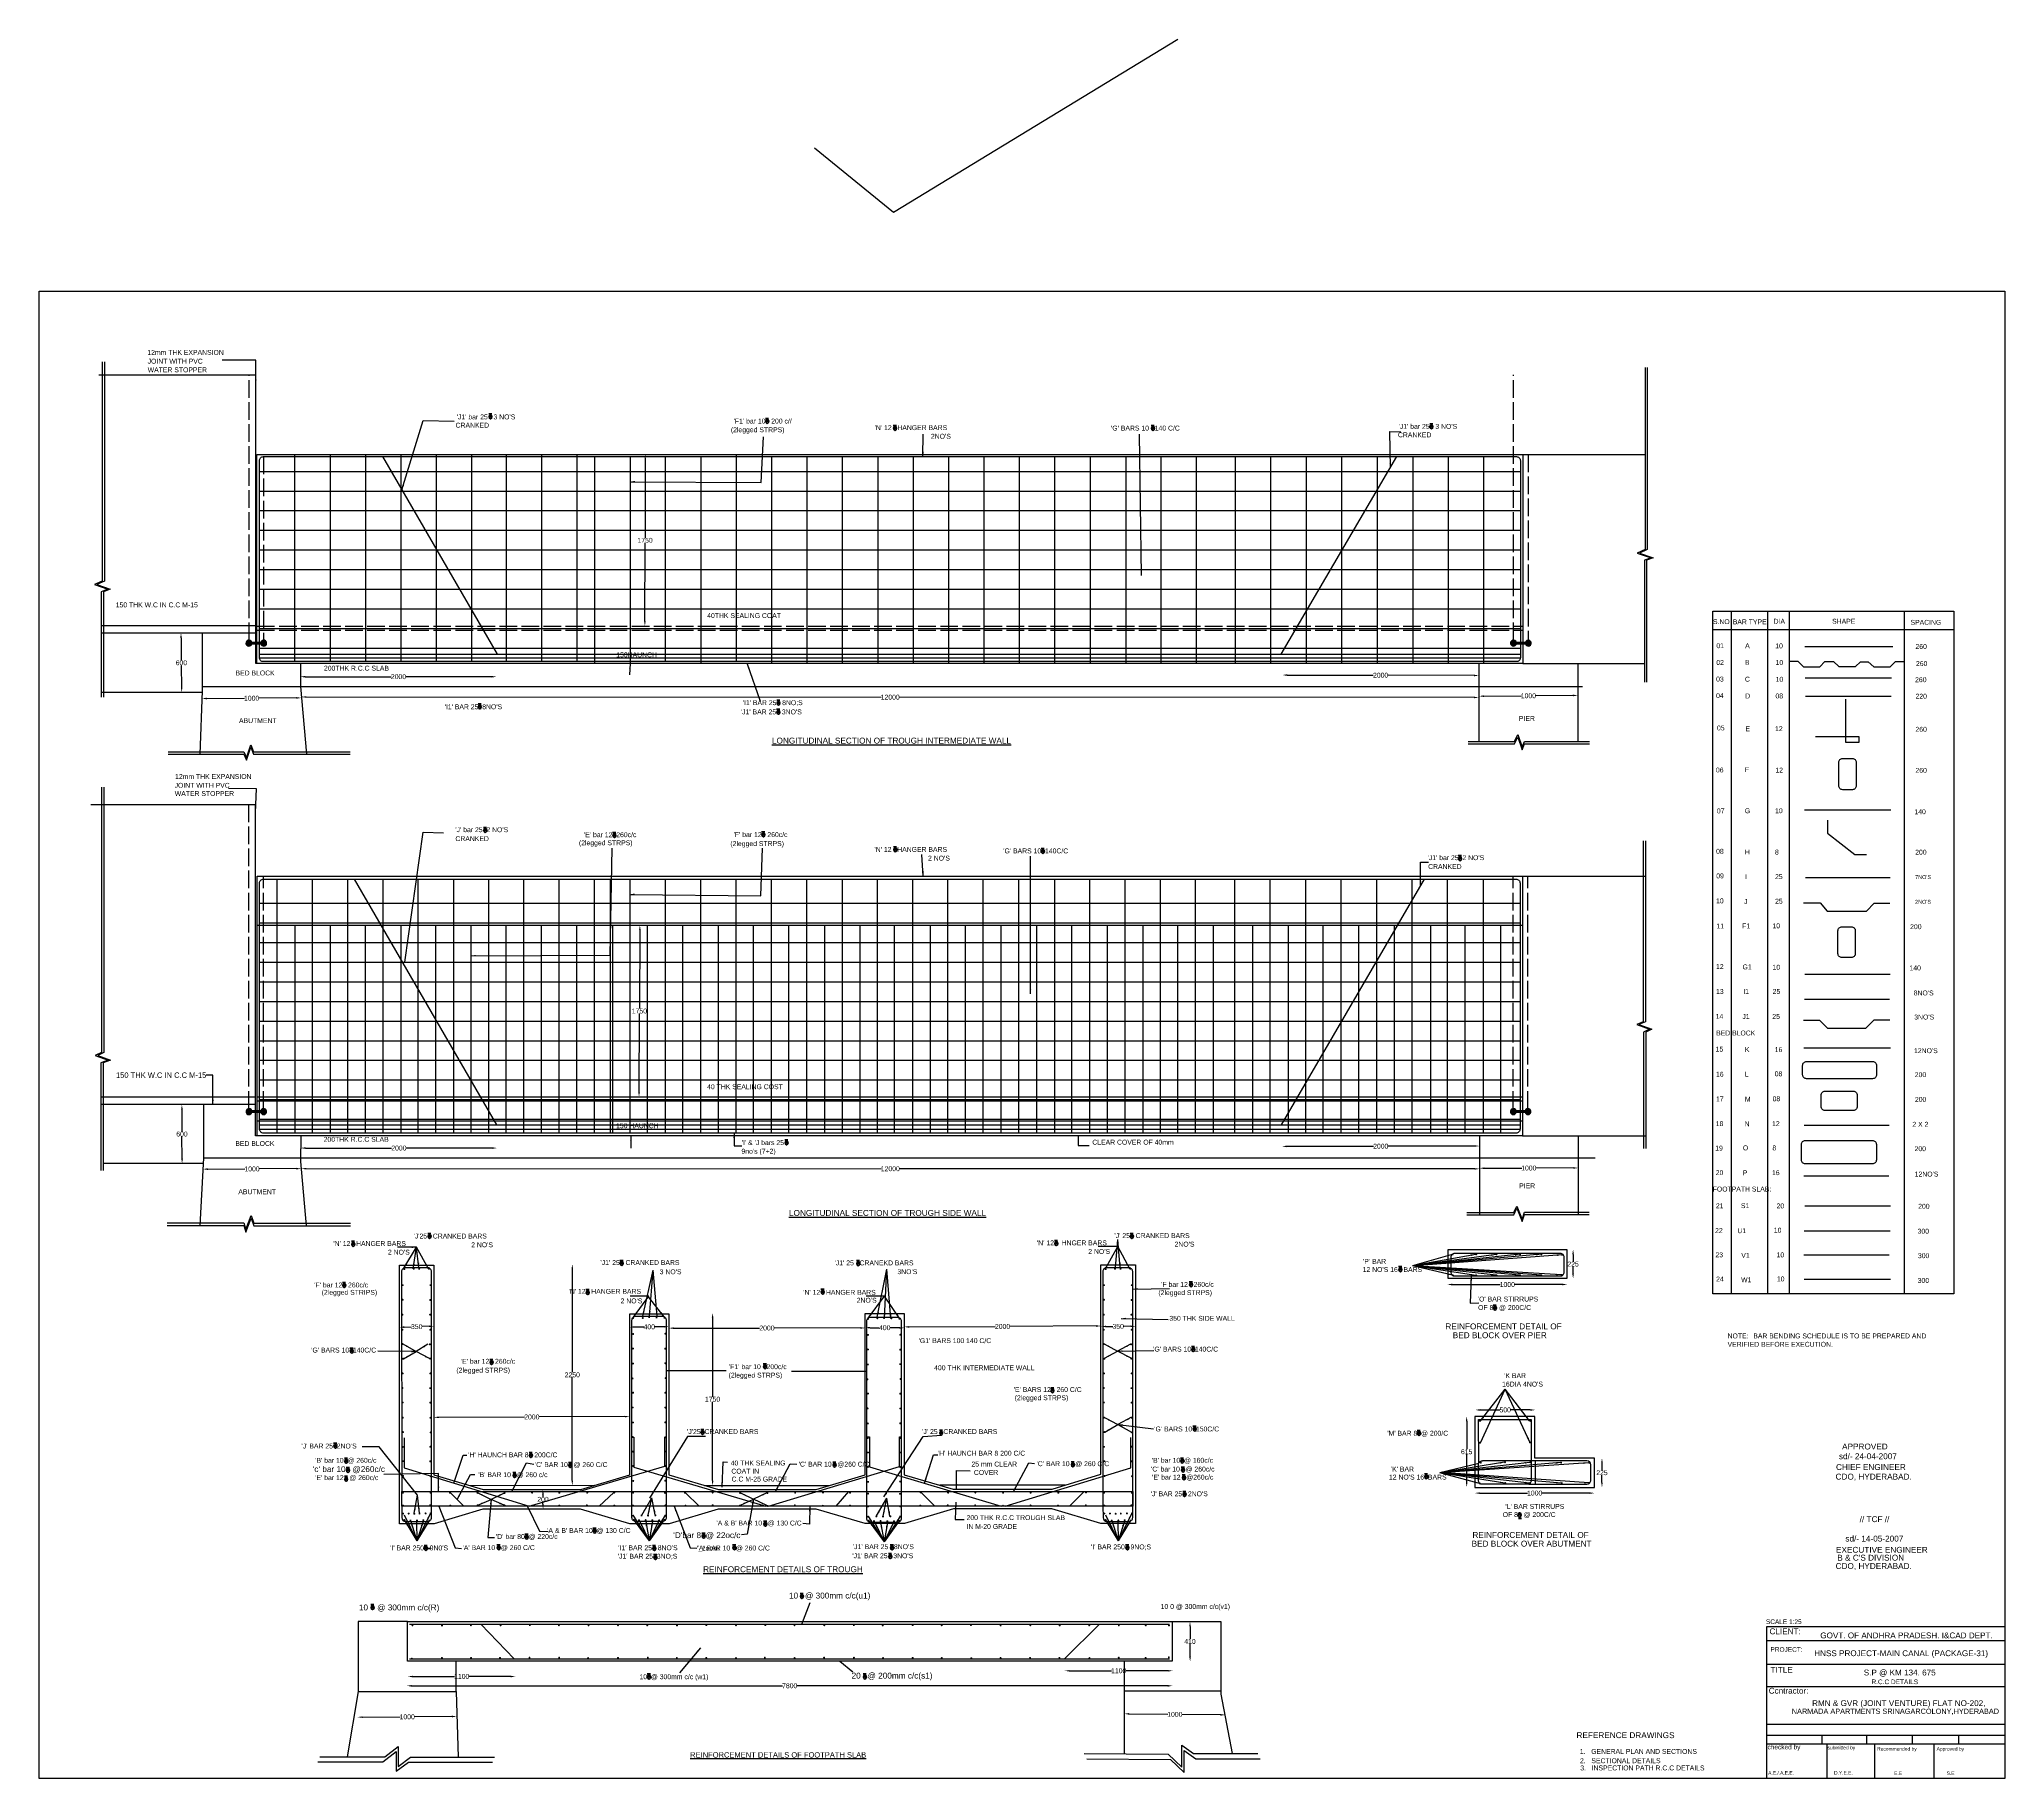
# Model space of a CAD drawing. Header units: millimetres. Extents: x 485 to 20545, y 686 to 18442.
import ezdxf

# ---------------------------------------------------------------- set-up
doc = ezdxf.new("R2010")
doc.units = ezdxf.units.MM
doc.header["$MEASUREMENT"] = 0
doc.linetypes.add('ACAD_ISO02W100', pattern=[15, 12, -3])
for name, color, linetype in [('DIM', 7, 'Continuous'), ('DWG', 7, 'Continuous'), ('TEXT', 7, 'Continuous')]:
    doc.layers.add(name, color=color, linetype=linetype)
doc.styles.get("Standard").update_dxf_attribs({"font": 'arial.ttf'})
doc.dimstyles.get("Standard").update_dxf_attribs({"dimtxt": 50, "dimasz": 50, "dimexe": 0.18, "dimexo": 0.0625, "dimgap": 0.09, "dimtad": 0, "dimtih": 1, "dimtoh": 1, "dimdec": 0, "dimzin": 0, "dimdsep": 46, "dimtxsty": 'Standard', "dimcen": 0.09, "dimse1": 1, "dimse2": 1, "dimadec": 0, "dimazin": 0, "dimtfac": 1, "dimtdec": 0, "dimtofl": 0, "dimtmove": 0, "dimatfit": 3, "dimfxl": 1, "dimtolj": 1, "dimtzin": 0, "dimarcsym": 0})

# ---------------------------------------------------------------- blocks, each defined once
blk = doc.blocks.new('*D2')
at = {"layer": 'Defpoints', "color": 0, "transparency": 16777216}
for p in [(2144, 11725), (3160, 11732), (3160, 11719)]:
    blk.add_point(p, dxfattribs=at)
at = {"layer": 'DIM', "color": 0, "lineweight": -2, "transparency": 16777216}
for p, q in [((2194, 11712), (2580, 11715)), ((3110, 11718), (2725, 11716))]:
    blk.add_line(p, q, dxfattribs=at)
at = {"layer": 'DIM', "color": 0, "transparency": 16777216}
for points in [[(2194, 11721), (2194, 11704), (2144, 11712)], [(3110, 11727), (3110, 11710), (3160, 11719)]]:
    blk.add_solid(points, dxfattribs=at)
at = {"layer": 'DIM', "color": 0, "transparency": 16777216, "insert": (2652, 11715), "char_height": 50, "attachment_point": 5}
blk.add_mtext('\\A1;1000', dxfattribs=at)
blk = doc.blocks.new('*D3')
at = {"layer": 'Defpoints', "color": 0, "transparency": 16777216}
for p in [(1929, 12380), (1936, 11774), (1938, 11774)]:
    blk.add_point(p, dxfattribs=at)
at = {"layer": 'DIM', "color": 0, "lineweight": -2, "transparency": 16777216}
for p, q in [((1932, 12330), (1934, 12103)), ((1938, 11824), (1935, 12051))]:
    blk.add_line(p, q, dxfattribs=at)
at = {"layer": 'DIM', "color": 0, "transparency": 16777216}
for points in [[(1940, 12330), (1923, 12330), (1931, 12380)], [(1946, 11824), (1930, 11824), (1938, 11774)]]:
    blk.add_solid(points, dxfattribs=at)
at = {"layer": 'DIM', "color": 0, "transparency": 16777216, "insert": (1935, 12077), "char_height": 50, "attachment_point": 5}
blk.add_mtext('\\A1;600', dxfattribs=at)
blk = doc.blocks.new('*D4')
at = {"layer": 'Defpoints', "color": 0, "transparency": 16777216}
for p in [(3151, 11919), (5151, 11935), (5151, 11919)]:
    blk.add_point(p, dxfattribs=at)
at = {"layer": 'DIM', "color": 0, "lineweight": -2, "transparency": 16777216}
for p, q in [((3201, 11935), (4076, 11935)), ((5101, 11935), (4226, 11935))]:
    blk.add_line(p, q, dxfattribs=at)
at = {"layer": 'DIM', "color": 0, "transparency": 16777216}
for points in [[(3201, 11943), (3201, 11926), (3151, 11935)], [(5101, 11943), (5101, 11926), (5151, 11935)]]:
    blk.add_solid(points, dxfattribs=at)
at = {"layer": 'DIM', "color": 0, "transparency": 16777216, "insert": (4151, 11935), "char_height": 50, "attachment_point": 5}
blk.add_mtext('\\A1;2000', dxfattribs=at)
blk = doc.blocks.new('*D5')
at = {"layer": 'Defpoints', "color": 0, "transparency": 16777216}
for p in [(3160, 11719), (15179, 11723), (15179, 11713)]:
    blk.add_point(p, dxfattribs=at)
at = {"layer": 'DIM', "color": 0, "lineweight": -2, "transparency": 16777216}
for p, q in [((3210, 11728), (9078, 11726)), ((15129, 11723), (9261, 11726))]:
    blk.add_line(p, q, dxfattribs=at)
at = {"layer": 'DIM', "color": 0, "transparency": 16777216}
for points in [[(3210, 11736), (3210, 11720), (3160, 11728)], [(15129, 11731), (15129, 11715), (15179, 11723)]]:
    blk.add_solid(points, dxfattribs=at)
at = {"layer": 'DIM', "color": 0, "transparency": 16777216, "insert": (9170, 11726), "char_height": 50, "attachment_point": 5}
blk.add_mtext('\\A1;12000', dxfattribs=at)
blk = doc.blocks.new('*D6')
at = {"layer": 'Defpoints', "color": 0, "transparency": 16777216}
for p in [(15179, 11723), (16189, 11744), (16189, 11731)]:
    blk.add_point(p, dxfattribs=at)
at = {"layer": 'DIM', "color": 0, "lineweight": -2, "transparency": 16777216}
for p, q in [((15229, 11737), (15612, 11740)), ((16139, 11744), (15756, 11741))]:
    blk.add_line(p, q, dxfattribs=at)
at = {"layer": 'DIM', "color": 0, "transparency": 16777216}
for points in [[(15229, 11745), (15229, 11728), (15179, 11736)], [(16139, 11752), (16139, 11735), (16189, 11744)]]:
    blk.add_solid(points, dxfattribs=at)
at = {"layer": 'DIM', "color": 0, "transparency": 16777216, "insert": (15684, 11740), "char_height": 50, "attachment_point": 5}
blk.add_mtext('\\A1;1000', dxfattribs=at)
blk = doc.blocks.new('*D7')
at = {"layer": 'Defpoints', "color": 0, "transparency": 16777216}
for p in [(13174, 11941), (15179, 11947), (15179, 11937)]:
    blk.add_point(p, dxfattribs=at)
at = {"layer": 'DIM', "color": 0, "lineweight": -2, "transparency": 16777216}
for p, q in [((13224, 11951), (14101, 11950)), ((15129, 11948), (14251, 11949))]:
    blk.add_line(p, q, dxfattribs=at)
at = {"layer": 'DIM', "color": 0, "transparency": 16777216}
for points in [[(13224, 11960), (13224, 11943), (13174, 11952)], [(15129, 11956), (15129, 11939), (15179, 11947)]]:
    blk.add_solid(points, dxfattribs=at)
at = {"layer": 'DIM', "color": 0, "transparency": 16777216, "insert": (14176, 11950), "char_height": 50, "attachment_point": 5}
blk.add_mtext('\\A1;2000', dxfattribs=at)
blk = doc.blocks.new('*D8')
at = {"layer": 'Defpoints', "color": 0, "transparency": 16777216}
for p in [(1928, 7567), (1931, 6965), (1942, 6965)]:
    blk.add_point(p, dxfattribs=at)
at = {"layer": 'DIM', "color": 0, "lineweight": -2, "transparency": 16777216}
for p, q in [((1940, 7517), (1941, 7291)), ((1942, 7015), (1941, 7240))]:
    blk.add_line(p, q, dxfattribs=at)
at = {"layer": 'DIM', "color": 0, "transparency": 16777216}
for points in [[(1949, 7517), (1932, 7517), (1940, 7567)], [(1951, 7015), (1934, 7015), (1942, 6965)]]:
    blk.add_solid(points, dxfattribs=at)
at = {"layer": 'DIM', "color": 0, "transparency": 16777216, "insert": (1941, 7266), "char_height": 50, "attachment_point": 5}
blk.add_mtext('\\A1;600', dxfattribs=at)
blk = doc.blocks.new('*D9')
at = {"layer": 'Defpoints', "color": 0, "transparency": 16777216}
for p in [(2154, 6906), (3158, 6913), (3158, 6911)]:
    blk.add_point(p, dxfattribs=at)
at = {"layer": 'DIM', "color": 0, "lineweight": -2, "transparency": 16777216}
for p, q in [((2204, 6908), (2584, 6910)), ((3108, 6913), (2728, 6911))]:
    blk.add_line(p, q, dxfattribs=at)
at = {"layer": 'DIM', "color": 0, "transparency": 16777216}
for points in [[(2204, 6917), (2204, 6900), (2154, 6908)], [(3108, 6921), (3108, 6904), (3158, 6913)]]:
    blk.add_solid(points, dxfattribs=at)
at = {"layer": 'DIM', "color": 0, "transparency": 16777216, "insert": (2656, 6910), "char_height": 50, "attachment_point": 5}
blk.add_mtext('\\A1;1000', dxfattribs=at)
blk = doc.blocks.new('*D10')
at = {"layer": 'Defpoints', "color": 0, "transparency": 16777216}
for p in [(3153, 7107), (5156, 7123), (5156, 7107)]:
    blk.add_point(p, dxfattribs=at)
at = {"layer": 'DIM', "color": 0, "lineweight": -2, "transparency": 16777216}
for p, q in [((3203, 7123), (4080, 7123)), ((5106, 7123), (4230, 7123))]:
    blk.add_line(p, q, dxfattribs=at)
at = {"layer": 'DIM', "color": 0, "transparency": 16777216}
for points in [[(3203, 7132), (3203, 7115), (3153, 7123)], [(5106, 7132), (5106, 7115), (5156, 7123)]]:
    blk.add_solid(points, dxfattribs=at)
at = {"layer": 'DIM', "color": 0, "transparency": 16777216, "insert": (4155, 7123), "char_height": 50, "attachment_point": 5}
blk.add_mtext('\\A1;2000', dxfattribs=at)
blk = doc.blocks.new('*D11')
at = {"layer": 'Defpoints', "color": 0, "transparency": 16777216}
for p in [(3158, 6913), (3158, 6913), (15184, 6911)]:
    blk.add_point(p, dxfattribs=at)
at = {"layer": 'DIM', "color": 0, "lineweight": -2, "transparency": 16777216}
for p, q in [((3208, 6913), (9080, 6912)), ((15134, 6911), (9263, 6912))]:
    blk.add_line(p, q, dxfattribs=at)
at = {"layer": 'DIM', "color": 0, "transparency": 16777216}
for points in [[(3208, 6921), (3208, 6905), (3158, 6913)], [(15134, 6919), (15134, 6902), (15184, 6911)]]:
    blk.add_solid(points, dxfattribs=at)
at = {"layer": 'DIM', "color": 0, "transparency": 16777216, "insert": (9171, 6912), "char_height": 50, "attachment_point": 5}
blk.add_mtext('\\A1;12000', dxfattribs=at)
blk = doc.blocks.new('*D12')
at = {"layer": 'Defpoints', "color": 0, "transparency": 16777216}
for p in [(15184, 6911), (16192, 6920), (16192, 6913)]:
    blk.add_point(p, dxfattribs=at)
at = {"layer": 'DIM', "color": 0, "lineweight": -2, "transparency": 16777216}
for p, q in [((15234, 6918), (15616, 6919)), ((16142, 6920), (15761, 6919))]:
    blk.add_line(p, q, dxfattribs=at)
at = {"layer": 'DIM', "color": 0, "transparency": 16777216}
for points in [[(15234, 6926), (15234, 6909), (15184, 6918)], [(16142, 6928), (16142, 6912), (16192, 6920)]]:
    blk.add_solid(points, dxfattribs=at)
at = {"layer": 'DIM', "color": 0, "transparency": 16777216, "insert": (15688, 6919), "char_height": 50, "attachment_point": 5}
blk.add_mtext('\\A1;1000', dxfattribs=at)
blk = doc.blocks.new('*D13')
at = {"layer": 'Defpoints', "color": 0, "transparency": 16777216}
for p in [(13169, 7130), (15184, 7144), (15184, 7134)]:
    blk.add_point(p, dxfattribs=at)
at = {"layer": 'DIM', "color": 0, "lineweight": -2, "transparency": 16777216}
for p, q in [((13219, 7141), (14102, 7142)), ((15134, 7144), (14252, 7143))]:
    blk.add_line(p, q, dxfattribs=at)
at = {"layer": 'DIM', "color": 0, "transparency": 16777216}
for points in [[(13219, 7149), (13219, 7132), (13169, 7140)], [(15134, 7153), (15134, 7136), (15184, 7144)]]:
    blk.add_solid(points, dxfattribs=at)
at = {"layer": 'DIM', "color": 0, "transparency": 16777216, "insert": (14177, 7142), "char_height": 50, "attachment_point": 5}
blk.add_mtext('\\A1;2000', dxfattribs=at)
blk = doc.blocks.new('*D14')
at = {"layer": 'Defpoints', "color": 0, "transparency": 16777216}
for p in [(4160, 5292), (4513, 5305), (4513, 5303)]:
    blk.add_point(p, dxfattribs=at)
at = {"layer": 'DIM', "color": 0, "lineweight": -2, "transparency": 16777216}
for p, q in [((4210, 5296), (4281, 5298)), ((4463, 5304), (4392, 5301))]:
    blk.add_line(p, q, dxfattribs=at)
at = {"layer": 'DIM', "color": 0, "transparency": 16777216}
for points in [[(4210, 5304), (4210, 5287), (4160, 5294)], [(4463, 5312), (4463, 5295), (4513, 5305)]]:
    blk.add_solid(points, dxfattribs=at)
at = {"layer": 'DIM', "color": 0, "transparency": 16777216, "insert": (4337, 5300), "char_height": 50, "attachment_point": 5}
blk.add_mtext('\\A1;350', dxfattribs=at)
blk = doc.blocks.new('*D15')
at = {"layer": 'Defpoints', "color": 0, "transparency": 16777216}
for p in [(4513, 4365), (6511, 4382), (6512, 4373)]:
    blk.add_point(p, dxfattribs=at)
at = {"layer": 'DIM', "color": 0, "lineweight": -2, "transparency": 16777216}
for p, q in [((4563, 4375), (5437, 4378)), ((6461, 4382), (5587, 4379))]:
    blk.add_line(p, q, dxfattribs=at)
at = {"layer": 'DIM', "color": 0, "transparency": 16777216}
for points in [[(4563, 4383), (4563, 4366), (4513, 4375)], [(6461, 4390), (6462, 4374), (6511, 4382)]]:
    blk.add_solid(points, dxfattribs=at)
at = {"layer": 'DIM', "color": 0, "transparency": 16777216, "insert": (5512, 4378), "char_height": 50, "attachment_point": 5}
blk.add_mtext('\\A1;2000', dxfattribs=at)
blk = doc.blocks.new('*D16')
at = {"layer": 'Defpoints', "color": 0, "transparency": 16777216}
for p in [(5925, 5939), (5926, 5939), (5926, 3678)]:
    blk.add_point(p, dxfattribs=at)
at = {"layer": 'DIM', "color": 0, "lineweight": -2, "transparency": 16777216}
for p, q in [((5925, 5889), (5925, 4834)), ((5925, 3728), (5925, 4783))]:
    blk.add_line(p, q, dxfattribs=at)
at = {"layer": 'DIM', "color": 0, "transparency": 16777216}
for points in [[(5917, 5889), (5933, 5889), (5925, 5939)], [(5917, 3728), (5933, 3728), (5925, 3678)]]:
    blk.add_solid(points, dxfattribs=at)
at = {"layer": 'DIM', "color": 0, "transparency": 16777216, "insert": (5925, 4808), "char_height": 50, "attachment_point": 5}
blk.add_mtext('\\A1;2250', dxfattribs=at)
blk = doc.blocks.new('*D17')
at = {"layer": 'Defpoints', "color": 0, "transparency": 16777216}
for p in [(6512, 5293), (6910, 5300), (6910, 5297)]:
    blk.add_point(p, dxfattribs=at)
at = {"layer": 'DIM', "color": 0, "lineweight": -2, "transparency": 16777216}
for p, q in [((6561, 5297), (6654, 5297)), ((6860, 5299), (6767, 5298))]:
    blk.add_line(p, q, dxfattribs=at)
at = {"layer": 'DIM', "color": 0, "transparency": 16777216}
for points in [[(6561, 5305), (6562, 5288), (6511, 5296)], [(6860, 5307), (6860, 5291), (6910, 5300)]]:
    blk.add_solid(points, dxfattribs=at)
at = {"layer": 'DIM', "color": 0, "transparency": 16777216, "insert": (6711, 5298), "char_height": 50, "attachment_point": 5}
blk.add_mtext('\\A1;400', dxfattribs=at)
blk = doc.blocks.new('*D18')
at = {"layer": 'Defpoints', "color": 0, "transparency": 16777216}
for p in [(6910, 5300), (8914, 5301), (8914, 5287)]:
    blk.add_point(p, dxfattribs=at)
at = {"layer": 'DIM', "color": 0, "lineweight": -2, "transparency": 16777216}
for p, q in [((6960, 5285), (7837, 5286)), ((8864, 5287), (7987, 5286))]:
    blk.add_line(p, q, dxfattribs=at)
at = {"layer": 'DIM', "color": 0, "transparency": 16777216}
for points in [[(6960, 5293), (6960, 5277), (6910, 5285)], [(8864, 5295), (8864, 5278), (8914, 5287)]]:
    blk.add_solid(points, dxfattribs=at)
at = {"layer": 'DIM', "color": 0, "transparency": 16777216, "insert": (7912, 5286), "char_height": 50, "attachment_point": 5}
blk.add_mtext('\\A1;2000', dxfattribs=at)
blk = doc.blocks.new('*D19')
at = {"layer": 'Defpoints', "color": 0, "transparency": 16777216}
for p in [(7342, 5439), (7357, 5439), (7342, 3679)]:
    blk.add_point(p, dxfattribs=at)
at = {"layer": 'DIM', "color": 0, "lineweight": -2, "transparency": 16777216}
for p, q in [((7357, 5389), (7357, 4585)), ((7357, 3729), (7357, 4533))]:
    blk.add_line(p, q, dxfattribs=at)
at = {"layer": 'DIM', "color": 0, "transparency": 16777216}
for points in [[(7349, 5389), (7366, 5389), (7357, 5439)], [(7349, 3729), (7366, 3729), (7357, 3679)]]:
    blk.add_solid(points, dxfattribs=at)
at = {"layer": 'DIM', "color": 0, "transparency": 16777216, "insert": (7357, 4559), "char_height": 50, "attachment_point": 5}
blk.add_mtext('\\A1;1750', dxfattribs=at)
blk = doc.blocks.new('*D20')
at = {"layer": 'Defpoints', "color": 0, "transparency": 16777216}
for p in [(9314, 5290), (11321, 5307), (11321, 5299)]:
    blk.add_point(p, dxfattribs=at)
at = {"layer": 'DIM', "color": 0, "lineweight": -2, "transparency": 16777216}
for p, q in [((9363, 5298), (10242, 5302)), ((11271, 5307), (10392, 5303))]:
    blk.add_line(p, q, dxfattribs=at)
at = {"layer": 'DIM', "color": 0, "transparency": 16777216}
for points in [[(9363, 5306), (9364, 5289), (9313, 5298)], [(11271, 5315), (11271, 5298), (11321, 5307)]]:
    blk.add_solid(points, dxfattribs=at)
at = {"layer": 'DIM', "color": 0, "transparency": 16777216, "insert": (10317, 5302), "char_height": 50, "attachment_point": 5}
blk.add_mtext('\\A1;2000', dxfattribs=at)
blk = doc.blocks.new('*D21')
at = {"layer": 'Defpoints', "color": 0, "transparency": 16777216}
for p in [(8914, 5287), (9314, 5288), (9314, 5285)]:
    blk.add_point(p, dxfattribs=at)
at = {"layer": 'DIM', "color": 0, "lineweight": -2, "transparency": 16777216}
for p, q in [((8964, 5289), (9058, 5289)), ((9264, 5288), (9170, 5288))]:
    blk.add_line(p, q, dxfattribs=at)
at = {"layer": 'DIM', "color": 0, "transparency": 16777216}
for points in [[(8964, 5298), (8964, 5281), (8914, 5290)], [(9264, 5296), (9264, 5279), (9314, 5288)]]:
    blk.add_solid(points, dxfattribs=at)
at = {"layer": 'DIM', "color": 0, "transparency": 16777216, "insert": (9114, 5289), "char_height": 50, "attachment_point": 5}
blk.add_mtext('\\A1;400', dxfattribs=at)
blk = doc.blocks.new('*D22')
at = {"layer": 'Defpoints', "color": 0, "transparency": 16777216}
for p in [(11321, 5296), (11674, 5304), (11674, 5298)]:
    blk.add_point(p, dxfattribs=at)
at = {"layer": 'DIM', "color": 0, "lineweight": -2, "transparency": 16777216}
for p, q in [((11371, 5302), (11442, 5303)), ((11624, 5304), (11553, 5303))]:
    blk.add_line(p, q, dxfattribs=at)
at = {"layer": 'DIM', "color": 0, "transparency": 16777216}
for points in [[(11371, 5310), (11371, 5294), (11321, 5302)], [(11624, 5312), (11624, 5295), (11674, 5304)]]:
    blk.add_solid(points, dxfattribs=at)
at = {"layer": 'DIM', "color": 0, "transparency": 16777216, "insert": (11497, 5303), "char_height": 50, "attachment_point": 5}
blk.add_mtext('\\A1;350', dxfattribs=at)
blk = doc.blocks.new('*D23')
at = {"layer": 'Defpoints', "color": 0, "transparency": 16777216}
for p in [(15137, 3659), (16359, 3659), (16359, 3601)]:
    blk.add_point(p, dxfattribs=at)
at = {"layer": 'DIM', "color": 0, "lineweight": -2, "transparency": 16777216}
for p, q in [((15187, 3601), (15676, 3601)), ((16309, 3601), (15821, 3601))]:
    blk.add_line(p, q, dxfattribs=at)
at = {"layer": 'DIM', "color": 0, "transparency": 16777216}
for points in [[(15187, 3609), (15187, 3593), (15137, 3601)], [(16309, 3609), (16309, 3593), (16359, 3601)]]:
    blk.add_solid(points, dxfattribs=at)
at = {"layer": 'DIM', "color": 0, "transparency": 16777216, "insert": (15748, 3601), "char_height": 50, "attachment_point": 5}
blk.add_mtext('\\A1;1000', dxfattribs=at)
blk = doc.blocks.new('*D24')
at = {"layer": 'Defpoints', "color": 0, "transparency": 16777216}
for p in [(16359, 3959), (16359, 3659), (16435, 3659)]:
    blk.add_point(p, dxfattribs=at)
at = {"layer": 'DIM', "color": 0, "lineweight": -2, "transparency": 16777216}
for p, q in [((16435, 3909), (16435, 3835)), ((16435, 3709), (16435, 3783))]:
    blk.add_line(p, q, dxfattribs=at)
at = {"layer": 'DIM', "color": 0, "transparency": 16777216}
for points in [[(16427, 3909), (16443, 3909), (16435, 3959)], [(16427, 3709), (16443, 3709), (16435, 3659)]]:
    blk.add_solid(points, dxfattribs=at)
at = {"layer": 'DIM', "color": 0, "transparency": 16777216, "insert": (16435, 3809), "char_height": 50, "attachment_point": 5}
blk.add_mtext('\\A1;225', dxfattribs=at)
blk = doc.blocks.new('*D25')
at = {"layer": 'Defpoints', "color": 0, "transparency": 16777216}
for p in [(15082, 4385), (15054, 3661), (15082, 3661)]:
    blk.add_point(p, dxfattribs=at)
at = {"layer": 'DIM', "color": 0, "lineweight": -2, "transparency": 16777216}
for p, q in [((15054, 4335), (15054, 4048)), ((15054, 3711), (15054, 3997))]:
    blk.add_line(p, q, dxfattribs=at)
at = {"layer": 'DIM', "color": 0, "transparency": 16777216}
for points in [[(15046, 4335), (15062, 4335), (15054, 4385)], [(15046, 3711), (15062, 3711), (15054, 3661)]]:
    blk.add_solid(points, dxfattribs=at)
at = {"layer": 'DIM', "color": 0, "transparency": 16777216, "insert": (15054, 4023), "char_height": 50, "attachment_point": 5}
blk.add_mtext('\\A1;615', dxfattribs=at)
blk = doc.blocks.new('*D26')
at = {"layer": 'Defpoints', "color": 0, "transparency": 16777216}
for p in [(15142, 4445), (15753, 4450), (15753, 4445)]:
    blk.add_point(p, dxfattribs=at)
at = {"layer": 'DIM', "color": 0, "lineweight": -2, "transparency": 16777216}
for p, q in [((15192, 4450), (15392, 4450)), ((15703, 4450), (15503, 4450))]:
    blk.add_line(p, q, dxfattribs=at)
at = {"layer": 'DIM', "color": 0, "transparency": 16777216}
for points in [[(15192, 4458), (15192, 4441), (15142, 4450)], [(15703, 4458), (15703, 4441), (15753, 4450)]]:
    blk.add_solid(points, dxfattribs=at)
at = {"layer": 'DIM', "color": 0, "transparency": 16777216, "insert": (15447, 4450), "char_height": 50, "attachment_point": 5}
blk.add_mtext('\\A1;500', dxfattribs=at)
blk = doc.blocks.new('*D27')
at = {"layer": 'Defpoints', "color": 0, "transparency": 16777216}
for p in [(14856, 5722), (16081, 5730), (16081, 5722)]:
    blk.add_point(p, dxfattribs=at)
at = {"layer": 'DIM', "color": 0, "lineweight": -2, "transparency": 16777216}
for p, q in [((14906, 5730), (15397, 5730)), ((16031, 5730), (15541, 5730))]:
    blk.add_line(p, q, dxfattribs=at)
at = {"layer": 'DIM', "color": 0, "transparency": 16777216}
for points in [[(14906, 5739), (14906, 5722), (14856, 5730)], [(16031, 5739), (16031, 5722), (16081, 5730)]]:
    blk.add_solid(points, dxfattribs=at)
at = {"layer": 'DIM', "color": 0, "transparency": 16777216, "insert": (15469, 5730), "char_height": 50, "attachment_point": 5}
blk.add_mtext('\\A1;1000', dxfattribs=at)
blk = doc.blocks.new('*D28')
at = {"layer": 'Defpoints', "color": 0, "transparency": 16777216}
for p in [(16078, 6088), (16078, 5790), (16140, 5790)]:
    blk.add_point(p, dxfattribs=at)
at = {"layer": 'DIM', "color": 0, "lineweight": -2, "transparency": 16777216}
for p, q in [((16140, 6038), (16140, 5965)), ((16140, 5840), (16140, 5914))]:
    blk.add_line(p, q, dxfattribs=at)
at = {"layer": 'DIM', "color": 0, "transparency": 16777216}
for points in [[(16132, 6038), (16148, 6038), (16140, 6088)], [(16132, 5840), (16148, 5840), (16140, 5790)]]:
    blk.add_solid(points, dxfattribs=at)
at = {"layer": 'DIM', "color": 0, "transparency": 16777216, "insert": (16140, 5939), "char_height": 50, "attachment_point": 5}
blk.add_mtext('\\A1;225', dxfattribs=at)
blk = doc.blocks.new('*D29')
at = {"layer": 'Defpoints', "color": 0, "transparency": 16777216}
for p in [(12230, 2290), (12230, 2290), (12231, 1882)]:
    blk.add_point(p, dxfattribs=at)
at = {"layer": 'DIM', "color": 0, "lineweight": -2, "transparency": 16777216}
for p, q in [((12230, 2240), (12230, 2112)), ((12231, 1932), (12230, 2060))]:
    blk.add_line(p, q, dxfattribs=at)
at = {"layer": 'DIM', "color": 0, "transparency": 16777216}
for points in [[(12238, 2240), (12222, 2240), (12230, 2290)], [(12239, 1932), (12222, 1932), (12231, 1882)]]:
    blk.add_solid(points, dxfattribs=at)
at = {"layer": 'DIM', "color": 0, "transparency": 16777216, "insert": (12230, 2086), "char_height": 50, "attachment_point": 5}
blk.add_mtext('\\A1;410', dxfattribs=at)
blk = doc.blocks.new('*D30')
at = {"layer": 'Defpoints', "color": 0, "transparency": 16777216}
for p in [(10950, 1744), (12054, 1787), (12054, 1744)]:
    blk.add_point(p, dxfattribs=at)
at = {"layer": 'DIM', "color": 0, "lineweight": -2, "transparency": 16777216}
for p, q in [((11000, 1787), (11430, 1787)), ((12004, 1787), (11574, 1787))]:
    blk.add_line(p, q, dxfattribs=at)
at = {"layer": 'DIM', "color": 0, "transparency": 16777216}
for points in [[(11000, 1795), (11000, 1779), (10950, 1787)], [(12004, 1795), (12004, 1779), (12054, 1787)]]:
    blk.add_solid(points, dxfattribs=at)
at = {"layer": 'DIM', "color": 0, "transparency": 16777216, "insert": (11502, 1787), "char_height": 50, "attachment_point": 5}
blk.add_mtext('\\A1;1100', dxfattribs=at)
blk = doc.blocks.new('*D31')
at = {"layer": 'Defpoints', "color": 0, "transparency": 16777216}
for p in [(4236, 1613), (12052, 1634), (12052, 1613)]:
    blk.add_point(p, dxfattribs=at)
at = {"layer": 'DIM', "color": 0, "lineweight": -2, "transparency": 16777216}
for p, q in [((4286, 1634), (8069, 1634)), ((12002, 1634), (8218, 1634))]:
    blk.add_line(p, q, dxfattribs=at)
at = {"layer": 'DIM', "color": 0, "transparency": 16777216}
for points in [[(4286, 1642), (4286, 1625), (4236, 1634)], [(12002, 1642), (12002, 1625), (12052, 1634)]]:
    blk.add_solid(points, dxfattribs=at)
at = {"layer": 'DIM', "color": 0, "transparency": 16777216, "insert": (8144, 1634), "char_height": 50, "attachment_point": 5}
blk.add_mtext('\\A1;7800', dxfattribs=at)
blk = doc.blocks.new('*D32')
at = {"layer": 'Defpoints', "color": 0, "transparency": 16777216}
for p in [(4247, 1739), (5345, 1739), (5345, 1729)]:
    blk.add_point(p, dxfattribs=at)
at = {"layer": 'DIM', "color": 0, "lineweight": -2, "transparency": 16777216}
for p, q in [((4297, 1729), (4724, 1729)), ((5295, 1729), (4868, 1729))]:
    blk.add_line(p, q, dxfattribs=at)
at = {"layer": 'DIM', "color": 0, "transparency": 16777216}
for points in [[(4297, 1737), (4297, 1720), (4247, 1729)], [(5295, 1737), (5295, 1720), (5345, 1729)]]:
    blk.add_solid(points, dxfattribs=at)
at = {"layer": 'DIM', "color": 0, "transparency": 16777216, "insert": (4796, 1729), "char_height": 50, "attachment_point": 5}
blk.add_mtext('\\A1;1100', dxfattribs=at)
blk = doc.blocks.new('*D33')
at = {"layer": 'Defpoints', "color": 0, "transparency": 16777216}
for p in [(3733, 1305), (4747, 1321), (4747, 1312)]:
    blk.add_point(p, dxfattribs=at)
at = {"layer": 'DIM', "color": 0, "lineweight": -2, "transparency": 16777216}
for p, q in [((3783, 1314), (4168, 1317)), ((4697, 1320), (4313, 1318))]:
    blk.add_line(p, q, dxfattribs=at)
at = {"layer": 'DIM', "color": 0, "transparency": 16777216}
for points in [[(3783, 1322), (3783, 1306), (3733, 1314)], [(4697, 1329), (4697, 1312), (4747, 1321)]]:
    blk.add_solid(points, dxfattribs=at)
at = {"layer": 'DIM', "color": 0, "transparency": 16777216, "insert": (4240, 1317), "char_height": 50, "attachment_point": 5}
blk.add_mtext('\\A1;1000', dxfattribs=at)
blk = doc.blocks.new('*D34')
at = {"layer": 'Defpoints', "color": 0, "transparency": 16777216}
for p in [(11558, 1326), (12590, 1315), (12591, 1337)]:
    blk.add_point(p, dxfattribs=at)
at = {"layer": 'DIM', "color": 0, "lineweight": -2, "transparency": 16777216}
for p, q in [((11609, 1347), (12002, 1343)), ((12541, 1338), (12147, 1342))]:
    blk.add_line(p, q, dxfattribs=at)
at = {"layer": 'DIM', "color": 0, "transparency": 16777216}
for points in [[(11609, 1356), (11608, 1339), (11559, 1348)], [(12541, 1346), (12541, 1329), (12591, 1337)]]:
    blk.add_solid(points, dxfattribs=at)
at = {"layer": 'DIM', "color": 0, "transparency": 16777216, "insert": (12075, 1342), "char_height": 50, "attachment_point": 5}
blk.add_mtext('\\A1;1000', dxfattribs=at)
blk = doc.blocks.new('*D35')
at = {"layer": 'Defpoints', "color": 0, "transparency": 16777216}
for p in [(6645, 14204), (6641, 12451), (6666, 12451)]:
    blk.add_point(p, dxfattribs=at)
at = {"layer": 'TEXT', "color": 0, "lineweight": -2, "transparency": 16777216}
for p, q in [((6670, 14154), (6668, 13353)), ((6666, 12501), (6668, 13302))]:
    blk.add_line(p, q, dxfattribs=at)
at = {"layer": 'TEXT', "color": 0, "transparency": 16777216}
for points in [[(6662, 14154), (6678, 14154), (6670, 14204)], [(6658, 12501), (6674, 12501), (6666, 12451)]]:
    blk.add_solid(points, dxfattribs=at)
at = {"layer": 'TEXT', "color": 0, "transparency": 16777216, "insert": (6668, 13327), "char_height": 50, "attachment_point": 5}
blk.add_mtext('\\A1;1750', dxfattribs=at)
blk = doc.blocks.new('*D36')
at = {"layer": 'Defpoints', "color": 0, "transparency": 16777216}
for p in [(6643, 9398), (6606, 7646), (6634, 7645)]:
    blk.add_point(p, dxfattribs=at)
at = {"layer": 'TEXT', "color": 0, "lineweight": -2, "transparency": 16777216}
for p, q in [((6615, 9348), (6611, 8547)), ((6606, 7696), (6610, 8496))]:
    blk.add_line(p, q, dxfattribs=at)
at = {"layer": 'TEXT', "color": 0, "transparency": 16777216}
for points in [[(6606, 9348), (6623, 9348), (6615, 9398)], [(6598, 7696), (6615, 7696), (6606, 7646)]]:
    blk.add_solid(points, dxfattribs=at)
at = {"layer": 'TEXT', "color": 0, "transparency": 16777216, "insert": (6610, 8522), "char_height": 50, "attachment_point": 5}
blk.add_mtext('\\A1;1750', dxfattribs=at)
blk = doc.blocks.new('*D37')
at = {"layer": 'Defpoints', "color": 0, "transparency": 16777216}
for p in [(5617, 3637), (5619, 3437), (5627, 3437)]:
    blk.add_point(p, dxfattribs=at)
at = {"layer": 'TEXT', "color": 0, "lineweight": -2, "transparency": 16777216}
for p, q in [((5625, 3588), (5625, 3563)), ((5626, 3487), (5626, 3512))]:
    blk.add_line(p, q, dxfattribs=at)
at = {"layer": 'TEXT', "color": 0, "transparency": 16777216}
for points in [[(5634, 3588), (5617, 3587), (5625, 3638)], [(5635, 3487), (5618, 3487), (5627, 3437)]]:
    blk.add_solid(points, dxfattribs=at)
at = {"layer": 'TEXT', "color": 0, "transparency": 16777216, "insert": (5626, 3537), "char_height": 50, "attachment_point": 5}
blk.add_mtext('\\A1;200', dxfattribs=at)

msp = doc.modelspace()

# ---------------------------------------------------------------- hatches: boundary and pattern name
at = {"layer": 'DWG'}
h = msp.add_hatch(color=256, dxfattribs=at)
h.paths.add_polyline_path([(2746.9, 12288.7), (2732.3, 12288.7), (2732.3, 12271.3), (2745.5, 12271.3, 6.7947231)])
h.paths.add_polyline_path([(2732.3, 12288.7), (2706.8, 12288.7), (2706.8, 12271.3), (2732.3, 12271.3)])
h.paths.add_polyline_path([(2706.8, 12288.7), (2694.4, 12288.7), (2694.4, 12271.3), (2706.8, 12271.3)])
h.paths.add_polyline_path([(2694.4, 12288.7), (2652.7, 12288.7, 6.7947231), (2654.1, 12271.3), (2694.4, 12271.3)])
h = msp.add_hatch(color=256, dxfattribs=at)
h.paths.add_polyline_path([(15654.3, 12288.7), (15639.7, 12288.7), (15639.7, 12271.3), (15652.8, 12271.3, 6.7947231)])
h.paths.add_polyline_path([(15639.7, 12288.7), (15614.1, 12288.7), (15614.1, 12271.3), (15639.7, 12271.3)])
h.paths.add_polyline_path([(15614.1, 12288.7), (15601.8, 12288.7), (15601.8, 12271.3), (15614.1, 12271.3)])
h.paths.add_polyline_path([(15601.8, 12288.7), (15560, 12288.7, 6.7947231), (15561.4, 12271.3), (15601.8, 12271.3)])
h = msp.add_hatch(color=256, dxfattribs=at)
h.dxf.hatch_style = 1
h.paths.add_polyline_path([(2690.5, 7506.9), (2652.6, 7506.9, 6.9793669), (2654.8, 7490.1), (2690.5, 7490.1)])
h.paths.add_polyline_path([(2707.1, 7506.9), (2690.5, 7506.9), (2690.5, 7490.1), (2707.1, 7490.1)])
h.paths.add_polyline_path([(2746.5, 7506.9), (2707.1, 7506.9), (2707.1, 7490.1), (2744.3, 7490.1, 6.9793669)])
h = msp.add_hatch(color=256, dxfattribs=at)
h.dxf.hatch_style = 1
h.paths.add_polyline_path([(15595.7, 7506.9), (15557.8, 7506.9, 6.9793669), (15560, 7490.1), (15595.7, 7490.1)])
h.paths.add_polyline_path([(15612.3, 7506.9), (15595.7, 7506.9), (15595.7, 7490.1), (15612.3, 7490.1)])
h.paths.add_polyline_path([(15651.7, 7506.9), (15612.3, 7506.9), (15612.3, 7490.1), (15649.5, 7490.1, 6.9793669)])

# ---------------------------------------------------------------- linework, layer by layer
msp.add_lwpolyline([(8397.6, 17333), (9204.6, 16678), (12104.6, 18441.6)])
msp.add_lwpolyline([(20545.5, 686.8), (484.9, 686.8), (484.9, 15870.8), (20545.5, 15870.8)], close=True)
for points in [[(1125.4, 15150.2), (1125.4, 12909.3), (1048.5, 12877.1), (1183.8, 12828.7), (1116.8, 12801.4), (1116.8, 11724.6)], [(1150.2, 15150.2), (1150.2, 12909.3), (1073.4, 12877.1), (1208.6, 12828.7), (1141.6, 12801.4), (1141.6, 11724.6)], [(16875.1, 15091), (16875.1, 13232.4), (16795.4, 13197.4), (16935.5, 13149.1), (16869.1, 13125), (16869.1, 11878.3)], [(16896.9, 15091), (16896.9, 13232.4), (16817.1, 13197.4), (16957.3, 13149.1), (16890.8, 13125), (16890.8, 11878.3)], [(2706.8, 12069.8), (2694.4, 12069.8), (2694.4, 15011.4), (1091.9, 15011.4)], [(3091.2, 14203.9), (3091.2, 12088.5)], [(3452.8, 14203.9), (3452.8, 12088.5)], [(3814, 14203.9), (3814, 12088.5)], [(3989.1, 14181.6), (5157.3, 12165.7)], [(4173.5, 14203.9), (4173.5, 12088.5)], [(4535.3, 14203.9), (4535.3, 12088.5)], [(4894.8, 14203.9), (4894.8, 12088.5)], [(5251.5, 14203.9), (5251.5, 12088.5)], [(5611.9, 14203.9), (5611.9, 12088.5)], [(5972.4, 14203.9), (5972.4, 12088.5)], [(6150.5, 14181.6), (6150.5, 12069.8)], [(6514.7, 14181.6), (6514.7, 12069.8)], [(6876.5, 12088.5), (6876.5, 14181.6)], [(7238.4, 14181.6), (7238.4, 12069.8)], [(7597.5, 14203.9), (7597.5, 12088.5)], [(7957.6, 14181.6), (7957.6, 12069.8)], [(8319.6, 14181.6), (8319.6, 12069.8)], [(8680.9, 14181.6), (8680.9, 12069.8)], [(9042.3, 14181.6), (9042.3, 12069.8)], [(9403.9, 14181.6), (9403.9, 12069.8)], [(9763.5, 14181.6), (9763.5, 12069.8)], [(10124.9, 14181.6), (10124.9, 12069.8)], [(10485.1, 14181.6), (10485.1, 12069.8)], [(10847.6, 14181.6), (10847.6, 12069.8)], [(11209.6, 14181.6), (11209.6, 12069.8)], [(11573.5, 14181.6), (11573.5, 12069.8)], [(11932.5, 14181.6), (11932.5, 12069.8)], [(12292, 14181.6), (12292, 12069.8)], [(12689.3, 14181.6), (12689.3, 12069.8)], [(13053, 14181.6), (13053, 12069.8)], [(13160.7, 12165.7), (14342.1, 14181.6)], [(13415.9, 14181.6), (13415.9, 12069.8)], [(13775.1, 14181.6), (13775.1, 12069.8)], [(14141.3, 14181.6), (14141.3, 12069.8)], [(14504.2, 14181.6), (14504.2, 12069.8)], [(14863.5, 14181.6), (14863.5, 12069.8)], [(15224.7, 14181.6), (15224.7, 12069.8)], [(15626.6, 14203.9), (16875.1, 14203.9)], [(2732.3, 14028.4), (15602.1, 14028.4)], [(2732.3, 13829.2), (15602.1, 13829.2)], [(2732.3, 13630.2), (15602.1, 13630.2)], [(2732.3, 13430.6), (15602.1, 13430.6)], [(2732.3, 13230.4), (15602.1, 13230.4)], [(2732.3, 13029.9), (15602.1, 13029.9)], [(2732.3, 12827.4), (15602.1, 12827.4)], [(2694.4, 12452.6), (1116.8, 12452.6)], [(2732.3, 12627), (15602.1, 12627)], [(2694.4, 12379.8), (1116.8, 12379.8)], [(2146.8, 12371), (2146.8, 11789.8), (2122, 11144.8)], [(2652.7, 12288.7), (2746.9, 12288.7)], [(2654.1, 12271.3), (2745.5, 12271.3)], [(2732.3, 12427.4), (15602.1, 12427.4)], [(15560, 12288.7), (15654.3, 12288.7)], [(15561.4, 12271.3), (15652.8, 12271.3)], [(18504.5, 12242.4), (19403.1, 12242.4)], [(2732.3, 12227.1), (15602.1, 12227.1)], [(2732.3, 12165.7), (15602.1, 12165.7)], [(2732.3, 12128.5), (6514.7, 12128.5)], [(3151.2, 12067.1), (3151.2, 11833.9), (3210.9, 11143.2)], [(6513.3, 12128.5), (15602.1, 12128.5)], [(15179.1, 12069.8), (15179.1, 11275.1)], [(15626.6, 12069.8), (16869.1, 12069.8)], [(16188.8, 12069.8), (16188.8, 11275.1)], [(18344.7, 12092.2), (18434.3, 12092.2), (18492.8, 12037.2), (18659.8, 12037.2), (18708.3, 12088.9), (18796.8, 12088.9), (18851.9, 12038.8), (19022.3, 12038.8), (19072.4, 12087.2), (19150.9, 12087.2), (19209.4, 12037.2), (19376.4, 12037.2), (19429.9, 12088.9), (19521.1, 12090.6)], [(18509.5, 11922.1), (19389.8, 11922.1)], [(2146.2, 11773.9), (1116.8, 11773.9)], [(2146.8, 11835), (16234.7, 11835)], [(18511.1, 11737.5), (19386.4, 11737.5)], [(18614.7, 11323.1), (19057.4, 11323.1), (19057.4, 11263.1), (18923.7, 11263.1), (18923.7, 11705.2)], [(1799.7, 11169.2), (2573.8, 11169.2), (2599.9, 11107.4), (2645.6, 11239.2), (2671.6, 11167.6), (3659.1, 11167.6)], [(15070.4, 11275.1), (15541.2, 11275.1), (15576.4, 11345.4), (15619.7, 11215.7), (15644.1, 11275.1), (16307, 11275.1)], [(15070.4, 11248.1), (15541.2, 11248.1), (15576.4, 11318.4), (15619.7, 11188.6), (15644.1, 11248.1), (16307, 11248.1)], [(1799.7, 11144.8), (2573.8, 11144.8), (2599.9, 11082.9), (2645.6, 11214.8), (2671.6, 11143.2), (3659.1, 11143.2)], [(1120.6, 10808.5), (1120.6, 8098.7), (1056.6, 8068.7), (1186.8, 8020.7), (1112.7, 7992.7), (1112.7, 6892.8)], [(1144.7, 10808.5), (1144.7, 8098.7), (1080.7, 8068.7), (1210.8, 8020.7), (1136.7, 7992.7), (1136.7, 6892.8)], [(2707.1, 7249.2), (2690.5, 7249.2), (2690.5, 10626.5), (1010.5, 10626.5)], [(18502.8, 10576.4), (19383.1, 10576.4)], [(18736.7, 10470), (18736.7, 10338.2), (19017.3, 10119.7), (19135.9, 10119.7)], [(16856.6, 10258.1), (16856.6, 8412.1), (16790.2, 8385.8), (16921, 8335.7), (16860.3, 8306.2), (16860.3, 7120.4)], [(16878.9, 10258.1), (16878.9, 8412.1), (16812.5, 8385.8), (16943.3, 8335.7), (16882.7, 8306.2), (16882.7, 7120.4)], [(2909, 9868.8), (2909, 7276.2)], [(3269.4, 9868.8), (3269.4, 7276.2)], [(3630.3, 9868.8), (3630.3, 7276.2)], [(5154.3, 7359.2), (3702.3, 9868.8)], [(3991.1, 9868.8), (3991.1, 7276.2)], [(4349.8, 9868.8), (4349.8, 7276.2)], [(4714.1, 9868.8), (4714.1, 7276.2)], [(5070.4, 9868.8), (5070.4, 7276.2)], [(5426.7, 9868.8), (5426.7, 7276.2)], [(5786.1, 9868.8), (5786.1, 7276.2)], [(6149.2, 9868.8), (6149.2, 7276.2)], [(6311, 9868.8), (6311, 7276.2)], [(6512.3, 9868.8), (6512.3, 7276.2)], [(6873.5, 9868.8), (6873.5, 7276.2)], [(7234.3, 9868.8), (7234.3, 7276.2)], [(7594.1, 9868.8), (7594.1, 7276.2)], [(7955.1, 9868.8), (7955.1, 7276.2)], [(8316, 9868.8), (8316, 7276.2)], [(8679, 9868.8), (8679, 7276.2)], [(9036.2, 9868.8), (9036.2, 7276.2)], [(9397.2, 9868.8), (9397.2, 7276.2)], [(9755.9, 9868.8), (9755.9, 7276.2)], [(10116.8, 9868.8), (10116.8, 7276.2)], [(10478.6, 9868.8), (10478.6, 7276.2)], [(10845.6, 9868.8), (10845.6, 7276.2)], [(11202.8, 9868.8), (11202.8, 7276.2)], [(11563.7, 9868.8), (11563.7, 7276.2)], [(11926.3, 9868.8), (11926.3, 7276.2)], [(12283.2, 9868.8), (12283.2, 7276.2)], [(12684.6, 9868.8), (12684.6, 7276.2)], [(13046, 9868.8), (13046, 7276.2)], [(13163.3, 7359.2), (14624.5, 9868.8)], [(13407.4, 9868.8), (13407.4, 7276.2)], [(13769.2, 9868.8), (13769.2, 7276.2)], [(14133.1, 9868.8), (14133.1, 7276.2)], [(14495.3, 9868.8), (14495.3, 7276.2)], [(14855.6, 9868.8), (14855.6, 7276.2)], [(15221.1, 9868.8), (15221.1, 7276.2)], [(15624.9, 9899.9), (16878.9, 9899.9)], [(18512.8, 9886.1), (19378.1, 9886.1)], [(2732.7, 9621.7), (15598.4, 9621.7)], [(18492.8, 9627.7), (18661.5, 9627.7), (18733.3, 9542.7), (19135.9, 9542.7), (19212.7, 9624.4), (19373.1, 9624.4)], [(2707.1, 9398), (15624.9, 9398)], [(2732.7, 9422.8), (15598.4, 9422.8)], [(3092.7, 9398), (3092.7, 7276.2)], [(3452, 9398), (3452, 7276.2)], [(3811.3, 9398), (3811.3, 7276.2)], [(4174.2, 9398), (4174.2, 7276.2)], [(4527.9, 9398), (4527.9, 7276.2)], [(4890.3, 9398), (4890.3, 7276.2)], [(5247.7, 9398), (5247.7, 7276.2)], [(5606.9, 9398), (5606.9, 7276.2)], [(5968, 9398), (5968, 7276.2)], [(6333.8, 9398), (6333.8, 7276.2)], [(6689.3, 9398), (6689.3, 7276.2)], [(7048.5, 9398), (7048.5, 7276.2)], [(7414.5, 9398), (7414.5, 7276.2)], [(7771.9, 9398), (7771.9, 7276.2)], [(8132.9, 9398), (8132.9, 7276.2)], [(8497.7, 9398), (8497.7, 7276.2)], [(8858.5, 9398), (8858.5, 7276.2)], [(9210.4, 9398), (9210.4, 7276.2)], [(9577, 9398), (9577, 7276.2)], [(9936.2, 9398), (9936.2, 7276.2)], [(10298.7, 9398), (10298.7, 7276.2)], [(10661.6, 9398), (10661.6, 7276.2)], [(11019, 9398), (11019, 7276.2)], [(11383.7, 9398), (11383.7, 7276.2)], [(11748.5, 9398), (11748.5, 7276.2)], [(12103.9, 9398), (12103.9, 7276.2)], [(12464.9, 9398), (12464.9, 7276.2)], [(12866.5, 9398), (12866.5, 7276.2)], [(13231.3, 9398), (13231.3, 7276.2)], [(13585, 9398), (13585, 7276.2)], [(13949.4, 9398), (13949.4, 7276.2)], [(14312.3, 9398), (14312.3, 7276.2)], [(14684.5, 9398), (14684.5, 7276.2)], [(15036.3, 9398), (15036.3, 7276.2)], [(15400.4, 9398), (15400.4, 7276.2)], [(2732.7, 9222.5), (15598.4, 9222.5)], [(2732.7, 9019.8), (15598.4, 9019.8)], [(18504.5, 8899.6), (19376.5, 8899.6)], [(2732.7, 8821.7), (15598.4, 8821.7)], [(18502.8, 8643.3), (19369.7, 8643.3)], [(2732.7, 8620), (15598.4, 8620)], [(18491.1, 8429.8), (18656.5, 8429.8), (18736.6, 8346.4), (19127.5, 8346.4), (19214.4, 8431.5), (19374.7, 8431.5)], [(2732.7, 8417.4), (15598.4, 8417.4)], [(2732.7, 8217.5), (15598.4, 8217.5)], [(18496.1, 8145), (19379.8, 8145)], [(2732.7, 8020.8), (15598.4, 8020.8)], [(2690.5, 7642.6), (1112.7, 7642.6)], [(2732.7, 7820.5), (15598.4, 7820.5)], [(2690.5, 7566.6), (1112.7, 7566.6)], [(2160, 7566.6), (2160, 7023.4), (2123.4, 6332.8)], [(2652.6, 7506.9), (2746.5, 7506.9)], [(2654.8, 7490.1), (2744.3, 7490.1)], [(2732.7, 7620.6), (15598.4, 7620.6)], [(15557.8, 7506.9), (15651.7, 7506.9)], [(15560, 7490.1), (15649.5, 7490.1)], [(2732.7, 7417), (15598.4, 7417)], [(2732.7, 7359.2), (15598.4, 7359.2)], [(2732.7, 7316.2), (15598.4, 7316.2)], [(3154.8, 7249.2), (3152.1, 6985.7), (3207.5, 6329.8)], [(15184.4, 7249.2), (15184.4, 6442.9)], [(15624.9, 7249.2), (16882.7, 7249.2)], [(16192.1, 7249.2), (16192.1, 6446.4)], [(18497.8, 7356.8), (19366.4, 7356.8)], [(2160, 7023.4), (16367.1, 7023.4)], [(2156.9, 6964.5), (1136.7, 6964.5)], [(18496.1, 6839.9), (19363, 6839.9)], [(1791.5, 6358.7), (2571.7, 6358.7), (2593.1, 6291.7), (2646.4, 6433.3), (2673.8, 6355.7), (3659.8, 6355.7)], [(15056.6, 6464), (15533.9, 6464), (15566.8, 6530.9), (15620.9, 6393.6), (15644.4, 6467.5), (16303.9, 6467.5)], [(15056.6, 6442.9), (15533.9, 6442.9), (15566.8, 6509.8), (15620.9, 6372.4), (15644.4, 6446.4), (16303.9, 6446.4)], [(18506.1, 6534.9), (19381.3, 6534.9)], [(1791.5, 6332.8), (2571.7, 6332.8), (2593.1, 6265.9), (2646.4, 6407.4), (2673.8, 6329.8), (3659.8, 6329.8)], [(18497.7, 6278), (19376.3, 6278)], [(18496, 6034.4), (19368, 6034.4)], [(4516.8, 3288.3), (4160, 3288.3), (4160, 5929), (4513.2, 5929), (4513.2, 3787.4), (5014.4, 3637.4), (6013.5, 3637.4), (6511.5, 3789.1), (6511.5, 5430.9), (6909.7, 5430.9), (6909.7, 3788.9), (7417.7, 3636.6), (8415.2, 3636.6), (8914, 3789.1), (8914, 5433.4), (9313.5, 5433.4), (9313.5, 3788.9), (9813.5, 3642.5), (10823, 3642.5), (11321.3, 3793.4), (11321.3, 5932.5), (11673.7, 5932.5), (11673.7, 3290.8), (11319, 3290.8), (10818.8, 3441.4), (9815.9, 3441.4), (9316.4, 3289.3), (8915.9, 3289.3), (8415.1, 3437.9), (7413.5, 3437.9), (6912.7, 3287.4), (6513.1, 3287.4), (6009.7, 3437.2), (5013.4, 3437.2), (4516.8, 3288.3)], [(18499.5, 5784.6), (19379.8, 5784.6)], [(15137.4, 3659.2), (16359, 3659.2), (16359, 3959), (15750.5, 3959), (15750.5, 4383.5), (15137.5, 4383.5), (15137.4, 3659.2)], [(4207.5, 4163.9), (4207.5, 3857.3), (5486.2, 3466.3), (6869.7, 3876.6), (6869.7, 4171)], [(6554.2, 4173.4), (6554.2, 3865.3), (7899.9, 3466.3)], [(7284, 4179.9), (7100.8, 4179.9), (6712.3, 3550.3)], [(7927.9, 3466.3), (9266.4, 3871.8), (9266.4, 4174.5), (9282.4, 4174.5)], [(8931.8, 4176.7), (8957.7, 4176.7), (8957.7, 3869.6), (10302.4, 3466.3)], [(10342, 3466.3), (11625.6, 3858.9), (11625.6, 4169.5)], [(15751.6, 3930), (15751.6, 3693.4)], [(6147.6, 3678.3), (4883.3, 3676.6)], [(7275.7, 3679.2), (8549.6, 3677.7)], [(8744.7, 3616.4), (8615, 3466.3)], [(10955, 3682.4), (9677.1, 3682.4)], [(11149.6, 3616.4), (11001.3, 3466.3)], [(11341.7, 3616.4), (11341.7, 3466.3)], [(4680.8, 3604.6), (4818, 3466.3)], [(6349.4, 3606.6), (6200.1, 3466.3)], [(7080.2, 3603.5), (7219.4, 3466.3)], [(9485, 3608.6), (9625.4, 3466.3)], [(4241.7, 2290.1), (3741.1, 2290.1), (3741.1, 1575.1), (4738.6, 1575.1), (4738.6, 1883.9)], [(4264.8, 2263), (12022.1, 2263)], [(5332.7, 1910.4), (4991.3, 2263)], [(10948.1, 1910.4), (11307.2, 2263)], [(12048.8, 2290.1), (12545.6, 2290.1), (12545.6, 1550.2)], [(4264.8, 1910.4), (12022.1, 1910.4)], [(11558.3, 1883.9), (11558.3, 938.7)], [(3741.1, 1575.1), (3628.8, 908.4)], [(4738.6, 1575.1), (4760.5, 904.3)], [(11558.3, 1580.9), (12545.6, 1580.9)], [(12545.6, 1550.2), (12661.4, 942.6)], [(3347, 908.4), (4011.3, 908.4), (4146.6, 1015.3), (4146.6, 811.6), (4273.8, 904.3), (5132.1, 904.3)], [(11151.4, 942.6), (12006.2, 934.4), (12145.5, 803.5), (12145.5, 1027.2), (12265.6, 942.6), (12921.1, 942.6)], [(3326.8, 857.9), (3991.1, 857.9), (4126.4, 964.8), (4126.4, 761.1), (4253.7, 853.9), (5111.9, 853.9)], [(11175.9, 888.1), (12030.8, 879.9), (12170.1, 748.9), (12170.1, 972.6), (12290.2, 888.1), (12945.7, 888.1)]]:
    msp.add_lwpolyline(points, dxfattribs=at)
at = {"layer": 'DWG', "linetype": 'ACAD_ISO02W100', "ltscale": 15}
for points in [[(2626.1, 12307.9), (2626.1, 15016.3)], [(15533.4, 12307.9), (15533.4, 15016.3)], [(2774.4, 14181.6), (2774.4, 12307.9)], [(15681.7, 14203.9), (15681.7, 12307.9)], [(2706.8, 12450.8), (15626.6, 12450.8)], [(2706.8, 12411.5), (15626.6, 12411.5)], [(2623.6, 7525), (2623.6, 10626.5)], [(2773, 7525), (2773, 9899.9)], [(15528.9, 7525), (15528.9, 9899.9)], [(15678.2, 7525), (15678.2, 9899.9)]]:
    msp.add_lwpolyline(points, dxfattribs=at)
at = {"layer": 'DWG'}
for points in [[(2706.8, 14203.9), (15626.6, 14203.9), (15626.6, 12069.8), (2706.8, 12069.8)], [(2707.1, 9899.9), (15624.9, 9899.9), (15624.9, 7249.2), (2707.1, 7249.2)], [(14866.6, 6088.1), (16077.6, 6088.1), (16077.6, 5790.3), (14866.6, 5790.3)], [(4183.6, 3616.4), (11646.8, 3616.4), (11646.8, 3466.3), (4183.6, 3466.3)], [(4241.7, 2290.1), (12048.8, 2290.1), (12048.8, 1883.9), (4241.7, 1883.9)]]:
    msp.add_lwpolyline(points, close=True, dxfattribs=at)
for points in [[(2772.3, 14181.6), (15562.1, 14181.6, -0.4142136), (15602.1, 14141.6), (15602.1, 12128.5, -0.4142136), (15562.1, 12088.5), (2772.3, 12088.5, -0.4142136), (2732.3, 12128.5), (2732.3, 14141.6, -0.4142136)], [(18891.9, 11100.2), (18990.6, 11100.2, -0.4142136), (19030.6, 11060.2), (19030.6, 10821.6, -0.4142136), (18990.6, 10781.6), (18891.9, 10781.6, -0.4142136), (18851.9, 10821.6), (18851.9, 11060.2, -0.4142136)], [(18883.6, 9381.8), (18980.7, 9381.8, -0.4142136), (19020.7, 9341.8), (19020.7, 9108.1, -0.4142136), (18980.7, 9068.1), (18883.6, 9068.1, -0.4142136), (18843.6, 9108.1), (18843.6, 9341.8, -0.4142136)], [(18522.8, 8006.5), (19197.8, 8006.5, -0.4142136), (19237.8, 7966.5), (19237.8, 7871.3, -0.4142136), (19197.8, 7831.3), (18522.8, 7831.3, -0.4142136), (18482.8, 7871.3), (18482.8, 7966.5, -0.4142136)], [(18711.5, 7703.8), (19000.6, 7703.8, -0.4142136), (19040.6, 7663.8), (19040.6, 7546.9, -0.4142136), (19000.6, 7506.9), (18711.5, 7506.9, -0.4142136), (18671.5, 7546.9), (18671.5, 7663.8, -0.4142136)], [(18511, 7200.3), (19196, 7200.3, -0.4142136), (19236, 7160.3), (19236, 7001.7, -0.4142136), (19196, 6961.7), (18511, 6961.7, -0.4142136), (18471, 7001.7), (18471, 7160.3, -0.4142136)], [(14935.2, 6051.1), (16005.6, 6051.1, -0.4142136), (16045.6, 6011.1), (16045.6, 5853.9, -0.4142136), (16005.6, 5813.9), (14935.2, 5813.9, -0.4142136), (14895.2, 5853.9), (14895.2, 6011.1, -0.4142136)], [(6574, 5406.3), (6844.5, 5406.3, -0.4142136), (6884.5, 5366.3), (6884.5, 3350.7, -0.4142136), (6844.5, 3310.7), (6574, 3310.7, -0.4142136), (6534, 3350.7), (6534, 5366.3, -0.4142136)], [(8971.8, 5396.9), (9242.4, 5396.9, -0.4142136), (9282.4, 5356.9), (9282.4, 3341.3, -0.4142136), (9242.4, 3301.3), (8971.8, 3301.3, -0.4142136), (8931.8, 3341.3), (8931.8, 5356.9, -0.4142136)]]:
    msp.add_lwpolyline(points, format="xyb", close=True, dxfattribs=at)
for points in [[(2732.7, 7506.9), (2732.7, 9828.8, -0.4142136), (2772.7, 9868.8), (15558.4, 9868.8, -0.4142136), (15598.4, 9828.8), (15598.4, 7316.2, -0.4142136), (15558.4, 7276.2), (2772.7, 7276.2, -0.4142136), (2732.7, 7316.2), (2732.7, 7490.1)], [(4183.6, 3466.3), (4184.3, 3351.3, 0.41235), (4224.3, 3311.5), (4447.4, 3311.5, 0.4142136), (4487.4, 3351.5), (4487.4, 5862.1, 0.4142136), (4447.4, 5902.1), (4222.3, 5902.1, 0.4143829), (4182.3, 5862.1), (4183.6, 3616.4)], [(11341.7, 3466.3), (11342.4, 3351.3, 0.41235), (11382.4, 3311.5), (11605.5, 3311.5, 0.4142136), (11645.5, 3351.5), (11645.5, 5862.1, 0.4142136), (11605.5, 5902.1), (11380.4, 5902.1, 0.4143829), (11340.4, 5862.1), (11341.7, 3616.4)], [(15176.4, 3902.4), (15175.5, 4351.7), (15713.4, 4351.7), (15713.4, 3730.8, -0.4142136), (15673.4, 3690.8), (15214.5, 3690.8, -0.4142136), (15174.5, 3730.8), (15174.5, 3890.5, -0.4142136), (15214.5, 3930.5)], [(15687.4, 3693.4), (16282, 3693.4, 0.4142136), (16322, 3733.4), (16322, 3889.5, 0.4139407), (16282.1, 3929.5), (15214.5, 3930.5)]]:
    msp.add_lwpolyline(points, format="xyb", dxfattribs=at)
at = {"layer": 'DWG', "linetype": 'ACAD_ISO02W100'}
for points in [[(2707.1, 7645.4), (15624.9, 7645.4)], [(2707.1, 7604.6), (15624.9, 7604.6)], [(2707.1, 7401.2), (15624.9, 7401.2)]]:
    msp.add_lwpolyline(points, dxfattribs=at)
at = {"layer": 'DWG', "const_width": 10}
for points in [[(14905.7, 6038.1, 1), (14915.7, 6038.1, 1)], [(15146.4, 6037.8, 1), (15156.4, 6037.8, 1)], [(15353.9, 6037.1, 1), (15363.9, 6037.1, 1)], [(15595, 6039.2, 1), (15605, 6039.2, 1)], [(15812.6, 6038.5, 1), (15822.6, 6038.5, 1)], [(16023.8, 6033.2, 1), (16033.8, 6033.2, 1)], [(4205.2, 5887.2, 1), (4215.2, 5887.2, 1)], [(4301.8, 5891.3, 1), (4311.8, 5891.3, 1)], [(4357.7, 5890.2, 1), (4367.7, 5890.2, 1)], [(4457.4, 5890.2, 1), (4467.4, 5890.2, 1)], [(11363.4, 5887.2, 1), (11373.4, 5887.2, 1)], [(11459.9, 5891.3, 1), (11469.9, 5891.3, 1)], [(11515.8, 5890.2, 1), (11525.8, 5890.2, 1)], [(11615.5, 5890.2, 1), (11625.5, 5890.2, 1)], [(14908.2, 5824.4, 1), (14918.2, 5824.4, 1)], [(15146.4, 5823.8, 1), (15156.4, 5823.8, 1)], [(15353.9, 5824.5, 1), (15363.9, 5824.5, 1)], [(15595, 5824.5, 1), (15605, 5824.5, 1)], [(15812.6, 5824.5, 1), (15822.6, 5824.5, 1)], [(16019.1, 5829.3, 1), (16029.1, 5829.3, 1)], [(4189, 5723.7, 1), (4199, 5723.7, 1)], [(4472.6, 5723.7, 1), (4482.6, 5723.7, 1)], [(11347.1, 5723.7, 1), (11357.1, 5723.7, 1)], [(11630.7, 5723.7, 1), (11640.7, 5723.7, 1)], [(4186.9, 5422.3, 1), (4196.9, 5422.3, 1)], [(4188.9, 5574.7, 1), (4198.9, 5574.7, 1)], [(4468.5, 5422.3, 1), (4478.5, 5422.3, 1)], [(4469.5, 5572.6, 1), (4479.5, 5572.6, 1)], [(11345, 5422.3, 1), (11355, 5422.3, 1)], [(11347.1, 5574.7, 1), (11357.1, 5574.7, 1)], [(11626.6, 5422.3, 1), (11636.6, 5422.3, 1)], [(11627.7, 5572.6, 1), (11637.7, 5572.6, 1)], [(4186.9, 5268.3, 1), (4196.9, 5268.3, 1)], [(4471.5, 5268.3, 1), (4481.5, 5268.3, 1)], [(6540.5, 5224.9, 1), (6550.5, 5224.9, 1)], [(6540.7, 5388.5, 1), (6550.7, 5388.5, 1)], [(6638.6, 5388.5, 1), (6648.6, 5388.5, 1)], [(6704.5, 5397, 1), (6714.5, 5397, 1)], [(6780.1, 5393.5, 1), (6790.1, 5393.5, 1)], [(6861.4, 5390, 1), (6871.4, 5390, 1)], [(6870.5, 5227.7, 1), (6880.5, 5227.7, 1)], [(8938.4, 5215.4, 1), (8948.4, 5215.4, 1)], [(8938.6, 5379.1, 1), (8948.6, 5379.1, 1)], [(9033.7, 5385.6, 1), (9043.7, 5385.6, 1)], [(9102.3, 5387.6, 1), (9112.3, 5387.6, 1)], [(9178, 5384.1, 1), (9188, 5384.1, 1)], [(9259.3, 5380.6, 1), (9269.3, 5380.6, 1)], [(9268.4, 5218.2, 1), (9278.4, 5218.2, 1)], [(11345, 5268.3, 1), (11355, 5268.3, 1)], [(11629.7, 5268.3, 1), (11639.7, 5268.3, 1)], [(4186.9, 5123.1, 1), (4196.9, 5123.1, 1)], [(4465.4, 5120.1, 1), (4475.4, 5120.1, 1)], [(6539.8, 5076.6, 1), (6549.8, 5076.6, 1)], [(6869.1, 5075.2, 1), (6879.1, 5075.2, 1)], [(8937.6, 5067.2, 1), (8947.6, 5067.2, 1)], [(9266.9, 5065.8, 1), (9276.9, 5065.8, 1)], [(11345, 5123.1, 1), (11355, 5123.1, 1)], [(11623.6, 5120.1, 1), (11633.6, 5120.1, 1)], [(4188.9, 4822.6, 1), (4198.9, 4822.6, 1)], [(4193, 4972.8, 1), (4203, 4972.8, 1)], [(4467.5, 4973.8, 1), (4477.5, 4973.8, 1)], [(4471.5, 4822.6, 1), (4481.5, 4822.6, 1)], [(6539.1, 4923.3, 1), (6549.1, 4923.3, 1)], [(6869.1, 4926.8, 1), (6879.1, 4926.8, 1)], [(8936.9, 4913.9, 1), (8946.9, 4913.9, 1)], [(9266.9, 4917.4, 1), (9276.9, 4917.4, 1)], [(11347, 4822.6, 1), (11357, 4822.6, 1)], [(11351.1, 4972.8, 1), (11361.1, 4972.8, 1)], [(11625.6, 4973.8, 1), (11635.6, 4973.8, 1)], [(11629.6, 4822.6, 1), (11639.6, 4822.6, 1)], [(4186.9, 4673.3, 1), (4196.9, 4673.3, 1)], [(4469.5, 4672.3, 1), (4479.5, 4672.3, 1)], [(6534.9, 4771.4, 1), (6544.9, 4771.4, 1)], [(6540.5, 4625.8, 1), (6550.5, 4625.8, 1)], [(6869.8, 4625.1, 1), (6879.8, 4625.1, 1)], [(6872.6, 4774.9, 1), (6882.6, 4774.9, 1)], [(8932.7, 4762, 1), (8942.7, 4762, 1)], [(8938.3, 4616.4, 1), (8948.3, 4616.4, 1)], [(9267.6, 4615.7, 1), (9277.6, 4615.7, 1)], [(9270.4, 4765.5, 1), (9280.4, 4765.5, 1)], [(11345, 4673.3, 1), (11355, 4673.3, 1)], [(11627.6, 4672.3, 1), (11637.6, 4672.3, 1)], [(4187.9, 4526, 1), (4197.9, 4526, 1)], [(4470.5, 4525, 1), (4480.5, 4525, 1)], [(6536.3, 4474.8, 1), (6546.3, 4474.8, 1)], [(6869.8, 4474.1, 1), (6879.8, 4474.1, 1)], [(8934.1, 4465.4, 1), (8944.1, 4465.4, 1)], [(9267.6, 4464.7, 1), (9277.6, 4464.7, 1)], [(11346, 4526, 1), (11356, 4526, 1)], [(11628.6, 4525, 1), (11638.6, 4525, 1)], [(4189.9, 4371.7, 1), (4199.9, 4371.7, 1)], [(4191.9, 4224.4, 1), (4201.9, 4224.4, 1)], [(4472.5, 4369.6, 1), (4482.5, 4369.6, 1)], [(4474.6, 4220.4, 1), (4484.6, 4220.4, 1)], [(6539.1, 4321.6, 1), (6549.1, 4321.6, 1)], [(6869.1, 4323, 1), (6879.1, 4323, 1)], [(8936.9, 4312.1, 1), (8946.9, 4312.1, 1)], [(9266.9, 4313.5, 1), (9276.9, 4313.5, 1)], [(11348, 4371.7, 1), (11358, 4371.7, 1)], [(11350.1, 4224.4, 1), (11360.1, 4224.4, 1)], [(11630.7, 4369.6, 1), (11640.7, 4369.6, 1)], [(11632.7, 4220.4, 1), (11642.7, 4220.4, 1)], [(15185, 4337.4, 1), (15195, 4337.4, 1)], [(15696.9, 4338.3, 1), (15706.9, 4338.3, 1)], [(4189.9, 4073.1, 1), (4199.9, 4073.1, 1)], [(4471.5, 4074.1, 1), (4481.5, 4074.1, 1)], [(6538.3, 4173.1, 1), (6548.3, 4173.1, 1)], [(6539.7, 4024.8, 1), (6549.7, 4024.8, 1)], [(6867.6, 4024.8, 1), (6877.6, 4024.8, 1)], [(6869.7, 4171, 1), (6879.7, 4171, 1)], [(8936.2, 4163.7, 1), (8946.2, 4163.7, 1)], [(8937.6, 4015.3, 1), (8947.6, 4015.3, 1)], [(9265.5, 4015.3, 1), (9275.5, 4015.3, 1)], [(9267.6, 4161.6, 1), (9277.6, 4161.6, 1)], [(11348, 4073.1, 1), (11358, 4073.1, 1)], [(11629.6, 4074.1, 1), (11639.6, 4074.1, 1)], [(15185, 4114.9, 1), (15195, 4114.9, 1)], [(15696, 4117.6, 1), (15706, 4117.6, 1)], [(4192.9, 3927.2, 1), (4202.9, 3927.2, 1)], [(4470.5, 3925.2, 1), (4480.5, 3925.2, 1)], [(6540.4, 3878, 1), (6550.4, 3878, 1)], [(6869.7, 3876.6, 1), (6879.7, 3876.6, 1)], [(8938.3, 3868.6, 1), (8948.3, 3868.6, 1)], [(9267.6, 3867.2, 1), (9277.6, 3867.2, 1)], [(11351.1, 3927.2, 1), (11361.1, 3927.2, 1)], [(11628.6, 3925.2, 1), (11638.6, 3925.2, 1)], [(15192, 3911.9, 1), (15202, 3911.9, 1)], [(15440.4, 3916.4, 1), (15450.4, 3916.4, 1)], [(15697.7, 3916.4, 1), (15707.7, 3916.4, 1)], [(16013, 3912.1, 1), (16023, 3912.1, 1)], [(16298.5, 3911.2, 1), (16308.5, 3911.2, 1)], [(4190.9, 3604.6, 1), (4200.9, 3604.6, 1)], [(4194, 3774.9, 1), (4204, 3774.9, 1)], [(4473.6, 3603.6, 1), (4483.6, 3603.6, 1)], [(4474.6, 3772.9, 1), (4484.6, 3772.9, 1)], [(4670.8, 3604.6, 1), (4680.8, 3604.6, 1)], [(4952, 3603.5, 1), (4962, 3603.5, 1)], [(5228.6, 3601.5, 1), (5238.6, 3601.5, 1)], [(5509.8, 3605.6, 1), (5519.8, 3605.6, 1)], [(5788.4, 3603.5, 1), (5798.4, 3603.5, 1)], [(6073, 3605.6, 1), (6083, 3605.6, 1)], [(6349.4, 3606.6, 1), (6359.4, 3606.6, 1)], [(6541.1, 3605.2, 1), (6551.1, 3605.2, 1)], [(6541.8, 3725.5, 1), (6551.8, 3725.5, 1)], [(6866.2, 3603.1, 1), (6876.2, 3603.1, 1)], [(6868.3, 3728.3, 1), (6878.3, 3728.3, 1)], [(7070.2, 3603.5, 1), (7080.2, 3603.5, 1)], [(7353.4, 3606.6, 1), (7363.4, 3606.6, 1)], [(7633, 3602.5, 1), (7643, 3602.5, 1)], [(7912.2, 3602.5, 1), (7922.2, 3602.5, 1)], [(8194.8, 3604.6, 1), (8204.8, 3604.6, 1)], [(8479, 3606.7, 1), (8489, 3606.7, 1)], [(8755.6, 3604.6, 1), (8765.6, 3604.6, 1)], [(8939.7, 3716.1, 1), (8949.7, 3716.1, 1)], [(9266.2, 3718.9, 1), (9276.2, 3718.9, 1)], [(9475, 3608.6, 1), (9485, 3608.6, 1)], [(9755.6, 3605.6, 1), (9765.6, 3605.6, 1)], [(10033.9, 3606.6, 1), (10043.9, 3606.6, 1)], [(10317.5, 3604.6, 1), (10327.5, 3604.6, 1)], [(10598.1, 3604.6, 1), (10608.1, 3604.6, 1)], [(10880.5, 3604.5, 1), (10890.5, 3604.5, 1)], [(11164.1, 3607.6, 1), (11174.1, 3607.6, 1)], [(11349.1, 3604.6, 1), (11359.1, 3604.6, 1)], [(11352.1, 3774.9, 1), (11362.1, 3774.9, 1)], [(11631.7, 3603.6, 1), (11641.7, 3603.6, 1)], [(11632.7, 3772.9, 1), (11642.7, 3772.9, 1)], [(15183.2, 3699.1, 1), (15193.2, 3699.1, 1)], [(15443.1, 3703.6, 1), (15453.1, 3703.6, 1)], [(15696.8, 3703.6, 1), (15706.8, 3703.6, 1)], [(16020.4, 3702.7, 1), (16030.4, 3702.7, 1)], [(16300.3, 3704.6, 1), (16310.3, 3704.6, 1)], [(4192, 3473.6, 1), (4202, 3473.6, 1)], [(4469.5, 3477.7, 1), (4479.5, 3477.7, 1)], [(4674.9, 3474.6, 1), (4684.9, 3474.6, 1)], [(4953.1, 3475.6, 1), (4963.1, 3475.6, 1)], [(5228.6, 3476.6, 1), (5238.6, 3476.6, 1)], [(5511.8, 3474.6, 1), (5521.8, 3474.6, 1)], [(5787.3, 3474.6, 1), (5797.3, 3474.6, 1)], [(6069, 3475.6, 1), (6079, 3475.6, 1)], [(6348.4, 3474.6, 1), (6358.4, 3474.6, 1)], [(6540.4, 3474.3, 1), (6550.4, 3474.3, 1)], [(6869.7, 3475.7, 1), (6879.7, 3475.7, 1)], [(7074.3, 3472.5, 1), (7084.3, 3472.5, 1)], [(7353.4, 3477.6, 1), (7363.4, 3477.6, 1)], [(7632, 3474.6, 1), (7642, 3474.6, 1)], [(7910.2, 3470.5, 1), (7920.2, 3470.5, 1)], [(8191.8, 3475.6, 1), (8201.8, 3475.6, 1)], [(8476.4, 3471.5, 1), (8486.4, 3471.5, 1)], [(8754.6, 3474.6, 1), (8764.6, 3474.6, 1)], [(8938.3, 3464.9, 1), (8948.3, 3464.9, 1)], [(8939, 3595.8, 1), (8949, 3595.8, 1)], [(9264.1, 3593.7, 1), (9274.1, 3593.7, 1)], [(9267.6, 3466.3, 1), (9277.6, 3466.3, 1)], [(9473, 3473.6, 1), (9483, 3473.6, 1)], [(9752.5, 3477.6, 1), (9762.5, 3477.6, 1)], [(10031.8, 3475.6, 1), (10041.8, 3475.6, 1)], [(10316.5, 3471.5, 1), (10326.5, 3471.5, 1)], [(10598.1, 3475.6, 1), (10608.1, 3475.6, 1)], [(10878.5, 3474.6, 1), (10888.5, 3474.6, 1)], [(11162.1, 3475.6, 1), (11172.1, 3475.6, 1)], [(11350.1, 3473.6, 1), (11360.1, 3473.6, 1)], [(11627.6, 3477.7, 1), (11637.6, 3477.7, 1)], [(4193, 3392.4, 1), (4203, 3392.4, 1)], [(4206.2, 3325.3, 1), (4216.2, 3325.3, 1)], [(4249.9, 3392.4, 1), (4259.9, 3392.4, 1)], [(4268.2, 3321.3, 1), (4278.2, 3321.3, 1)], [(4307.9, 3390.3, 1), (4317.9, 3390.3, 1)], [(4335.3, 3322.3, 1), (4345.3, 3322.3, 1)], [(4360.7, 3392.4, 1), (4370.7, 3392.4, 1)], [(4399.4, 3324.3, 1), (4409.4, 3324.3, 1)], [(4422.7, 3393.4, 1), (4432.7, 3393.4, 1)], [(4460.3, 3321.3, 1), (4470.3, 3321.3, 1)], [(4473.6, 3393.4, 1), (4483.6, 3393.4, 1)], [(6541.8, 3369.7, 1), (6551.8, 3369.7, 1)], [(6548.8, 3328.4, 1), (6558.8, 3328.4, 1)], [(6601.3, 3324.9, 1), (6611.3, 3324.9, 1)], [(6626.6, 3372.5, 1), (6636.6, 3372.5, 1)], [(6669.3, 3325.6, 1), (6679.3, 3325.6, 1)], [(6693.1, 3371.1, 1), (6703.1, 3371.1, 1)], [(6737.3, 3324.2, 1), (6747.3, 3324.2, 1)], [(6768.8, 3373.2, 1), (6778.8, 3373.2, 1)], [(6805.9, 3322.8, 1), (6815.9, 3322.8, 1)], [(6862, 3327, 1), (6872, 3327, 1)], [(6869, 3371.8, 1), (6879, 3371.8, 1)], [(8939.7, 3360.2, 1), (8949.7, 3360.2, 1)], [(8946.7, 3319, 1), (8956.7, 3319, 1)], [(8999.2, 3315.5, 1), (9009.2, 3315.5, 1)], [(9024.4, 3363, 1), (9034.4, 3363, 1)], [(9067.2, 3316.2, 1), (9077.2, 3316.2, 1)], [(9091, 3361.6, 1), (9101, 3361.6, 1)], [(9135.1, 3314.8, 1), (9145.1, 3314.8, 1)], [(9166.7, 3363.7, 1), (9176.7, 3363.7, 1)], [(9203.8, 3313.4, 1), (9213.8, 3313.4, 1)], [(9259.9, 3317.6, 1), (9269.9, 3317.6, 1)], [(9266.9, 3362.3, 1), (9276.9, 3362.3, 1)], [(11351.1, 3392.4, 1), (11361.1, 3392.4, 1)], [(11364.3, 3325.3, 1), (11374.3, 3325.3, 1)], [(11408, 3392.4, 1), (11418, 3392.4, 1)], [(11426.3, 3321.3, 1), (11436.3, 3321.3, 1)], [(11466, 3390.3, 1), (11476, 3390.3, 1)], [(11493.4, 3322.3, 1), (11503.4, 3322.3, 1)], [(11518.8, 3392.4, 1), (11528.8, 3392.4, 1)], [(11557.5, 3324.3, 1), (11567.5, 3324.3, 1)], [(11580.9, 3393.4, 1), (11590.9, 3393.4, 1)], [(11618.5, 3321.3, 1), (11628.5, 3321.3, 1)], [(11631.7, 3393.4, 1), (11641.7, 3393.4, 1)], [(4288.7, 2251, 1), (4298.7, 2251, 1)], [(4590.1, 2249, 1), (4600.1, 2249, 1)], [(4884.8, 2252, 1), (4894.8, 2252, 1)], [(5187.7, 2251, 1), (5197.7, 2251, 1)], [(5486.5, 2253.1, 1), (5496.5, 2253.1, 1)], [(5783, 2252.1, 1), (5793, 2252.1, 1)], [(6085.8, 2251, 1), (6095.8, 2251, 1)], [(6386.6, 2252.1, 1), (6396.6, 2252.1, 1)], [(6685.2, 2251, 1), (6695.2, 2251, 1)], [(6989.1, 2250, 1), (6999.1, 2250, 1)], [(7287.8, 2253.1, 1), (7297.8, 2253.1, 1)], [(7590.7, 2252.1, 1), (7600.7, 2252.1, 1)], [(7890.2, 2253.1, 1), (7900.2, 2253.1, 1)], [(8187.9, 2252.1, 1), (8197.9, 2252.1, 1)], [(8491.8, 2252.1, 1), (8501.8, 2252.1, 1)], [(8793.5, 2253.1, 1), (8803.5, 2253.1, 1)], [(9088.2, 2251.1, 1), (9098.2, 2251.1, 1)], [(9394.1, 2253.1, 1), (9404.1, 2253.1, 1)], [(9690.8, 2252.1, 1), (9700.8, 2252.1, 1)], [(9988.4, 2253.1, 1), (9998.4, 2253.1, 1)], [(10291.3, 2250, 1), (10301.3, 2250, 1)], [(10595.1, 2252.1, 1), (10605.1, 2252.1, 1)], [(10894.8, 2250, 1), (10904.8, 2250, 1)], [(11196.6, 2251, 1), (11206.6, 2251, 1)], [(11498.5, 2252, 1), (11508.5, 2252, 1)], [(11772.9, 2251.2, 1), (11782.9, 2251.2, 1)], [(12010.2, 2250.2, 1), (12020.2, 2250.2, 1)], [(4283.6, 1910.7, 1), (4293.6, 1910.7, 1)], [(4589.1, 1918.9, 1), (4599.1, 1918.9, 1)], [(4886.9, 1918.9, 1), (4896.9, 1918.9, 1)], [(5182.6, 1918.9, 1), (5192.6, 1918.9, 1)], [(5483.4, 1920.9, 1), (5493.4, 1920.9, 1)], [(5786, 1922, 1), (5796, 1922, 1)], [(6081.7, 1916.9, 1), (6091.7, 1916.9, 1)], [(6386.6, 1917.9, 1), (6396.6, 1917.9, 1)], [(6691.3, 1922, 1), (6701.3, 1922, 1)], [(6987, 1917.9, 1), (6997, 1917.9, 1)], [(7287.8, 1917.9, 1), (7297.8, 1917.9, 1)], [(7590.7, 1916.9, 1), (7600.7, 1916.9, 1)], [(7885.1, 1921, 1), (7895.1, 1921, 1)], [(8189, 1916.9, 1), (8199, 1916.9, 1)], [(8489.8, 1921, 1), (8499.8, 1921, 1)], [(8794.5, 1920, 1), (8804.5, 1920, 1)], [(9092.3, 1916.9, 1), (9102.3, 1916.9, 1)], [(9394.1, 1917.9, 1), (9404.1, 1917.9, 1)], [(9690.8, 1917.9, 1), (9700.8, 1917.9, 1)], [(9992.5, 1915.9, 1), (10002.5, 1915.9, 1)], [(10291.3, 1917.9, 1), (10301.3, 1917.9, 1)], [(10593.1, 1918.9, 1), (10603.1, 1918.9, 1)], [(10892.7, 1918.9, 1), (10902.7, 1918.9, 1)], [(11198.7, 1916.9, 1), (11208.7, 1916.9, 1)], [(11497.4, 1921, 1), (11507.4, 1921, 1)], [(11771.7, 1918.9, 1), (11781.7, 1918.9, 1)], [(12009, 1924, 1), (12019, 1924, 1)]]:
    msp.add_lwpolyline(points, format="xyb", close=True, dxfattribs=at)
at = {"layer": 'DWG'}
for centre, start, end in [((2624.4, 12277.6), 21.44311, 347.95394), ((2775.2, 12277.6), 192.04606, 158.55689), ((15531.8, 12277.6), 21.44311, 347.95394), ((15682.5, 12277.6), 192.04606, 158.55689), ((2624.8, 7494.7), 23.74566, 351.1304), ((2774.2, 7494.7), 188.8696, 156.25434), ((15530.1, 7494.7), 23.74566, 351.1304), ((15679.5, 7494.7), 188.8696, 156.25434)]:
    msp.add_arc(centre, 30.3, start, end, dxfattribs=at)
at = {"layer": 'TEXT'}
for p, q in [((17752.9, 12602.6), (17752.9, 5640.2)), ((18129.5, 5635.7), (18129.5, 12602.1)), ((18344.7, 12602.1), (18344.7, 5634.6)), ((19521.1, 12603.2), (19521.1, 5635.2)), ((17567.8, 12415.5), (20027.1, 12415.5)), ((4716.7, 3701.6), (4810.5, 3987.9)), ((4810.5, 3987.9), (4847.7, 3987.9)), ((18117.4, 2096.5), (20544.9, 2096.5)), ((18117.6, 1854.7), (20545.2, 1854.7)), ((18125.1, 1628.1), (20545.1, 1628.1)), ((18118.2, 1242.9), (20544.2, 1242.9)), ((18117.3, 1040.1), (20545, 1040.1)), ((18119.2, 1129), (20544, 1129)), ((18677.4, 1128.5), (18677.4, 1040.1)), ((18730.6, 1039.3), (18730.6, 685.6)), ((19136.3, 1130.4), (19136.3, 1039.8)), ((19216.2, 1038.8), (19216.2, 688.1)), ((19602.7, 1128.4), (19602.7, 1040.2)), ((19821.1, 1040.7), (19821.1, 686.4)), ((20074.8, 1128.6), (20074.8, 1040.4))]:
    msp.add_line(p, q, dxfattribs=at)
at = {"layer": 'TEXT', "lineweight": 60}
for points in [[(5071.6, 14618), (5103.7, 14618)], [(5088.8, 14618), (5088.8, 14581)], [(7895.8, 14572), (7927.9, 14572)], [(7913, 14572), (7913, 14535)], [(9201.5, 14500.4), (9233.5, 14500.4)], [(9218.6, 14500.4), (9218.6, 14463.4)], [(11833.8, 14500.2), (11865.9, 14500.2)], [(11851, 14500.2), (11851, 14463.2)], [(14676.3, 14516.8), (14708.3, 14516.8)], [(14693.4, 14516.8), (14693.4, 14479.8)], [(4962.9, 11657.1), (4995, 11657.1)], [(4980, 11657.1), (4980, 11620.1)], [(8011.4, 11696), (8043.5, 11696)], [(8028.6, 11696), (8028.6, 11659)], [(8010.4, 11602.5), (8042.5, 11602.5)], [(8027.6, 11602.5), (8027.6, 11565.5)], [(5017.7, 10397.1), (5049.8, 10397.1)], [(5034.9, 10397.1), (5034.9, 10360.1)], [(6336.3, 10343.8), (6368.3, 10343.8)], [(6353.4, 10343.8), (6353.4, 10306.8)], [(7857.5, 10351.2), (7889.5, 10351.2)], [(7874.6, 10351.2), (7874.6, 10314.2)], [(9203.5, 10199.1), (9235.6, 10199.1)], [(9220.6, 10199.1), (9220.6, 10162.1)], [(10710, 10182.2), (10742, 10182.2)], [(10727.1, 10182.2), (10727.1, 10145.2)], [(14968.2, 10108.1), (15000.2, 10108.1)], [(14985.3, 10108.1), (14985.3, 10071.1)], [(8093.5, 7206.4), (8125.6, 7206.4)], [(8110.7, 7206.4), (8110.7, 7169.4)], [(4449.3, 6251.9), (4481.4, 6251.9)], [(4466.5, 6251.9), (4466.5, 6214.9)], [(11618.3, 6251), (11650.3, 6251)], [(11635.4, 6251), (11635.4, 6214)], [(3671, 6171.3), (3703.1, 6171.3)], [(3688.2, 6171.3), (3688.2, 6134.3)], [(10847.1, 6178.5), (10879.2, 6178.5)], [(10864.3, 6178.5), (10864.3, 6141.5)], [(6411, 5976.6), (6443.1, 5976.6)], [(6428.2, 5976.6), (6428.2, 5939.6)], [(8825.3, 5973.8), (8857.4, 5973.8)], [(8842.4, 5973.8), (8842.4, 5936.8)], [(14359.5, 5912.7), (14391.6, 5912.7)], [(14376.6, 5912.7), (14376.6, 5875.7)], [(3579.1, 5750.7), (3611.1, 5750.7)], [(3596.2, 5750.7), (3596.2, 5713.7)], [(6064.6, 5678.3), (6096.6, 5678.3)], [(6081.7, 5678.3), (6081.7, 5641.3)], [(8463.1, 5682.6), (8495.2, 5682.6)], [(8480.3, 5682.6), (8480.3, 5645.6)], [(12222.5, 5759), (12254.5, 5759)], [(12239.6, 5759), (12239.6, 5722)], [(15324.6, 5520.3), (15356.6, 5520.3)], [(15341.7, 5520.3), (15341.7, 5483.3)], [(3655.7, 5081.3), (3687.8, 5081.3)], [(3672.9, 5081.3), (3672.9, 5044.3)], [(12245.3, 5096.5), (12277.3, 5096.5)], [(12262.4, 5096.5), (12262.4, 5059.5)], [(5082.2, 4964.9), (5114.2, 4964.9)], [(5099.3, 4964.9), (5099.3, 4928)], [(7874.3, 4921.7), (7906.4, 4921.7)], [(7891.4, 4921.7), (7891.4, 4884.7)], [(10807.9, 4677.1), (10839.9, 4677.1)], [(10825, 4677.1), (10825, 4640.1)], [(7235.9, 4251.3), (7267.9, 4251.3)], [(7253, 4251.3), (7253, 4214.3)], [(9671.7, 4244.4), (9703.7, 4244.4)], [(9688.8, 4244.4), (9688.8, 4207.4)], [(12259.7, 4284.7), (12291.8, 4284.7)], [(12276.9, 4284.7), (12276.9, 4247.7)], [(14548.9, 4241.1), (14580.9, 4241.1)], [(14566, 4241.1), (14566, 4204.1)], [(3488.5, 4110.9), (3520.6, 4110.9)], [(3505.7, 4110.9), (3505.7, 4073.9)], [(5484.4, 4014.9), (5516.5, 4014.9)], [(5501.5, 4014.9), (5501.5, 3977.9)], [(3598.5, 3956.7), (3630.6, 3956.7)], [(3615.6, 3956.7), (3615.6, 3919.7)], [(3617.5, 3863.7), (3649.6, 3863.7)], [(3634.7, 3863.7), (3634.7, 3826.7)], [(5886, 3912.7), (5918, 3912.7)], [(5903.1, 3912.7), (5903.1, 3875.7)], [(8583.9, 3917.9), (8616, 3917.9)], [(8601.1, 3917.9), (8601.1, 3880.9)], [(11016, 3920.4), (11048.1, 3920.4)], [(11033.1, 3920.4), (11033.1, 3883.4)], [(12132.1, 3959.1), (12164.1, 3959.1)], [(12141.1, 3867.2), (12173.1, 3867.2)], [(12149.2, 3959.1), (12149.2, 3922.1)], [(12158.2, 3867.2), (12158.2, 3830.2)], [(3598.5, 3772.9), (3630.6, 3772.9)], [(3615.6, 3772.9), (3615.6, 3735.9)], [(5318, 3810.5), (5350, 3810.5)], [(5335.1, 3810.5), (5335.1, 3773.5)], [(12150.1, 3788), (12182.2, 3788)], [(12155.5, 3617), (12187.6, 3617)], [(12167.2, 3788), (12167.2, 3751)], [(12172.6, 3617), (12172.6, 3580)], [(14622.8, 3798.3), (14654.8, 3798.3)], [(14639.9, 3798.3), (14639.9, 3761.4)], [(6135.1, 3244.3), (6167.2, 3244.3)], [(6152.3, 3244.3), (6152.3, 3207.3)], [(7877.4, 3314.7), (7909.4, 3314.7)], [(7894.5, 3314.7), (7894.5, 3277.7)], [(15581.8, 3340.2), (15613.8, 3340.2)], [(15593.5, 3408.1), (15593.5, 3371.1)], [(4411.8, 3067.4), (4443.9, 3067.4)], [(4429, 3067.4), (4429, 3030.4)], [(4444.9, 3034.4), (4476.9, 3034.4)], [(5156.1, 3073.8), (5188.2, 3073.8)], [(5173.3, 3073.8), (5173.3, 3036.8)], [(5441.1, 3182.3), (5473.1, 3182.3)], [(5458.2, 3182.3), (5458.2, 3145.3)], [(6743.9, 3065.2), (6776, 3065.2)], [(6761.1, 3065.2), (6761.1, 3028.2)], [(7247.5, 3192), (7279.6, 3192)], [(7264.7, 3192), (7264.7, 3155)], [(7561.4, 3073.7), (7593.4, 3073.7)], [(7578.5, 3073.7), (7578.5, 3036.7)], [(9170.1, 3072.1), (9202.1, 3072.1)], [(9187.2, 3072.1), (9187.2, 3035.1)], [(11572.9, 3073.1), (11605, 3073.1)], [(11590, 3073.1), (11590, 3036.1)], [(6755.2, 2973.6), (6787.3, 2973.6)], [(6772.4, 2973.6), (6772.4, 2936.6)], [(9152.3, 2983.5), (9184.4, 2983.5)], [(9169.5, 2983.5), (9169.5, 2946.5)], [(3867.4, 2462.5), (3899.4, 2462.5)], [(3884.5, 2462.5), (3884.5, 2425.5)], [(8250.4, 2575.6), (8282.5, 2575.6)], [(8267.6, 2575.6), (8267.6, 2538.6)], [(6689.7, 1754.6), (6721.7, 1754.6)], [(6706.8, 1754.6), (6706.8, 1717.6)], [(8893.2, 1754.6), (8925.3, 1754.6)], [(8910.4, 1754.6), (8910.4, 1717.6)]]:
    msp.add_lwpolyline(points, dxfattribs=at)
at = {"layer": 'TEXT'}
for points in [[(17567.8, 12603.7), (20027.1, 12603.7), (20027.1, 5636.1), (17567.8, 5636.1)], [(18117.4, 2239.7), (20545.5, 2239.7), (20545.5, 686.8), (18117.4, 686.8)]]:
    msp.add_lwpolyline(points, close=True, dxfattribs=at)
for points in [[(6705.7, 5610.2), (6517.3, 5610.2)], [(3953.9, 4072.6), (3779.1, 4072.6)]]:
    msp.add_lwpolyline(points, dxfattribs=at)
at = {"layer": 'TEXT', "lineweight": 60}
for centre in [(5090.2, 14588.2), (7914.3, 14542.2), (9220, 14470.6), (11852.3, 14470.4), (14694.8, 14487), (4981.4, 11627.2), (8029.9, 11666.2), (8028.9, 11572.6), (5036.3, 10367.3), (6354.8, 10313.9), (7876, 10321.3), (9222, 10169.2), (10728.5, 10152.4), (14986.7, 10078.3), (8112.1, 7176.6), (4467.9, 6222.1), (11636.8, 6221.1), (3689.6, 6141.5), (10865.6, 6148.7), (6429.5, 5946.7), (8843.8, 5943.9), (14378, 5882.9), (3597.6, 5720.9), (6083.1, 5648.5), (8481.6, 5652.8), (12241, 5729.2), (15343.1, 5490.5), (3674.2, 5051.5), (12263.8, 5066.6), (5100.7, 4935.1), (7892.8, 4891.8), (10826.4, 4647.2), (7254.4, 4221.4), (9690.2, 4214.6), (12278.2, 4254.9), (14567.4, 4211.3), (3507, 4081.1), (3617, 3926.9), (3636, 3833.9), (5502.9, 3985.1), (5904.5, 3882.9), (8602.5, 3888.1), (11034.5, 3890.6), (12150.6, 3929.2), (12159.6, 3837.4), (3617, 3743.1), (5336.5, 3780.7), (12168.6, 3758.2), (14641.3, 3768.5), (12174, 3587.2), (6153.7, 3214.5), (7895.9, 3284.8), (15594.9, 3378.3), (4430.3, 3037.6), (5174.6, 3044), (5459.6, 3152.5), (6762.5, 3035.4), (7266.1, 3162.2), (7579.9, 3043.9), (9188.6, 3042.3), (11591.4, 3043.3), (6773.7, 2943.8), (9170.8, 2953.7), (3885.9, 2432.7), (8269, 2545.8), (6708.2, 1724.8), (8911.7, 1724.8)]:
    msp.add_ellipse(centre, major_axis=(0, 21.5), ratio=0.7059224, dxfattribs=at)

# ---------------------------------------------------------------- texts
at = {"layer": 'TEXT'}
for s, height, p in [('12mm THK EXPANSION', 50, (1587.7, 15220.6)), ('WATER STOPPER', 50, (1591.2, 15042.4)), ('JOINT WITH PVC', 50, (1590.7, 15130.8)), ('CRANKED', 50, (4733.9, 14477.4)), ("'J1' bar 25   3 NO'S", 50, (4744.5, 14561.9)), ('(2legged STRPS)', 50, (7543.6, 14430.7)), ("'F1' bar 10   200 c//", 50, (7571.4, 14519.5)), ("'N' 12   HANGER BARS", 50, (9010.5, 14452.3)), ("'G' BARS 10   140 C/C", 50, (11423.8, 14447.7)), ("'J1' bar 25   3 NO'S", 50, (14358, 14465.3)), ("2NO'S", 50, (9585.6, 14364.4)), ('CRANKED', 50, (14352.4, 14378.7)), ('150 THK W.C IN C.C M-15', 50, (1264.7, 12643.2)), ('40THK SEALING COAT', 50, (7301.9, 12534.1)), ('S.NO', 50, (17567.6, 12472.2)), ('BAR TYPE', 50, (17769.9, 12470.1)), ('DIA', 50, (18186.7, 12475.9)), ('SHAPE', 50, (18784.2, 12475.9)), ('SPACING', 50, (19584, 12464.9)), ('01', 50, (17602.5, 12226.3)), ('A', 50, (17896.5, 12226.2)), ('10', 50, (18203.8, 12224.3)), ('260', 50, (19634.7, 12218.4)), ('200THK R.C.C SLAB', 50, (3390.1, 11997.1)), ('150HAUNCH', 50, (6373.7, 12133.1)), ('02', 50, (17601.8, 12055.2)), ('B', 50, (17894.5, 12056.9)), ('10', 50, (18207.1, 12054.6)), ('260', 50, (19640, 12044.2)), ('BED BLOCK', 50, (2487.6, 11948)), ('03', 50, (17599.7, 11885.8)), ('C', 50, (17894.1, 11884.8)), ('10', 50, (18207.1, 11883.3)), ('260', 50, (19631.1, 11879.1)), ("'I1' BAR 25  8NO'S", 50, (4621.8, 11603)), ("'I1' BAR 25   8NO;S", 50, (7663.8, 11644.6)), ('04', 50, (17599.7, 11716.5)), ('D', 50, (17896.9, 11713.2)), ('08', 50, (18205.9, 11713.4)), ('220', 50, (19635.4, 11710.8)), ('ABUTMENT', 50, (2523.1, 11461.5)), ("'J1' BAR 25   3NO'S", 50, (7645.5, 11550.6)), ('PIER', 50, (15587.2, 11483.7)), ('05', 50, (17608.7, 11386.5)), ('%%ULONGITUDINAL SECTION OF TROUGH INTERMEDIATE WALL', 60.001, (7963.1, 11252.7)), ('E', 50, (17900, 11378.2)), ('12', 50, (18202, 11379.3)), ('260', 50, (19634.7, 11373.1)), ('JOINT WITH PVC', 50, (1865.7, 10801.2)), ('12mm THK EXPANSION', 50, (1870.7, 10891)), ('06', 50, (17598, 10957.7)), ('F', 50, (17894.1, 10961.3)), ('12', 50, (18204.8, 10956.3)), ('260', 50, (19634.5, 10954.1)), ('WATER STOPPER', 50, (1867.5, 10717.3)), ('07', 50, (17608.1, 10539.7)), ('G', 50, (17893, 10541.2)), ('10', 50, (18202, 10541.9)), ('140', 50, (19624.1, 10531.6)), ("'J' bar 25  2 NO'S", 50, (4730.4, 10348)), ('CRANKED', 50, (4732, 10256.8)), ('(2legged STRPS)', 50, (5992.6, 10214.3)), ("'E' bar 12  260c/c", 50, (6044.1, 10296.8)), ('(2legged STRPS)', 50, (7538.5, 10206.2)), ("'F' bar 12   260c/c", 50, (7571.1, 10298.1)), ("'N' 12   HANGER BARS", 50, (9009.2, 10146.7)), ("2 NO'S", 50, (9556.2, 10057.9)), ("'G' BARS 10  140C/C", 50, (10323.5, 10131.8)), ("'J1' bar 25  2 NO'S", 50, (14654, 10062.5)), ('08', 50, (17599.8, 10127.6)), ('H', 50, (17893.5, 10120.2)), ('8', 50, (18200.9, 10119.7)), ('200', 50, (19631.6, 10118.4)), ('CRANKED', 50, (14660.5, 9972)), ('09', 50, (17601.2, 9876.5)), ('I', 50, (17895.8, 9869.2)), ('25', 50, (18201.9, 9869.3)), ("7NO'S", 40, (19631.2, 9869.5)), ('10', 50, (17599.8, 9621.8)), ('J', 50, (17885.4, 9616)), ('25', 50, (18202, 9618.4)), ("2NO'S", 40, (19630.9, 9617.2)), ('11', 50, (17602.9, 9364.8)), ('F1', 50, (17866.3, 9365.7)), ('10', 50, (18174.9, 9366.9)), ('200', 50, (19580.2, 9357.8)), ('12', 50, (17598.9, 8951.3)), ('G1', 50, (17869.9, 8947.4)), ('10', 50, (18175.5, 8944.2)), ('140', 50, (19573.9, 8937.1)), ('13', 50, (17599.4, 8696.7)), ('I1', 50, (17876.8, 8696.6)), ('25', 50, (18177.3, 8697.1)), ("8NO'S", 50, (19616.9, 8681.5)), ('14', 50, (17596, 8442.9)), ('J1', 50, (17868, 8441.1)), ('25', 50, (18173.7, 8441.8)), ("3NO'S", 50, (19622.1, 8435.7)), ('BED BLOCK', 50, (17600.2, 8272.7)), ('15', 50, (17595.2, 8107.9)), ('K', 50, (17893.2, 8104.8)), ('16', 50, (18197.7, 8103.2)), ("12NO'S", 50, (19620.1, 8092.2)), ('150 THK W.C IN C.C M-15', 55, (1267.5, 7840)), ('16', 50, (17598.8, 7852.1)), ('L', 50, (17893.5, 7852)), ('08', 50, (18197.8, 7855.9)), ('200', 50, (19627.6, 7847.5)), ('40 THK SEALING COST', 50, (7301.1, 7724.2)), ('17', 50, (17598.8, 7599.6)), ('M', 50, (17893.8, 7596.6)), ('08', 50, (18176.6, 7601.1)), ('200', 50, (19629.1, 7594.9)), ('200THK R.C.C SLAB', 50, (3387.4, 7187.3)), ('150 HAUNCH', 50, (6371.9, 7326.1)), ('18', 50, (17596, 7347.7)), ('N', 50, (17890.8, 7345.4)), ('12', 50, (18170.9, 7347.5)), ('2 X 2', 50, (19603.3, 7340.8)), ('BED BLOCK', 50, (2485.7, 7144.8)), ("9no's (7+2)", 50, (7651.5, 7066)), ("'I' & 'J bars 25", 50, (7653.9, 7154.1)), ('CLEAR COVER OF 40mm', 50, (11233, 7158.2)), ('19', 50, (17591.2, 7097.9)), ('O', 50, (17873.4, 7100)), ('8', 50, (18174.6, 7099.7)), ('200', 50, (19625.5, 7091.6)), ('20', 50, (17596.3, 6847.6)), ('P', 50, (17871.5, 6845.8)), ('16', 50, (18170.2, 6846.9)), ("12NO'S", 50, (19626.8, 6832.7)), ('ABUTMENT', 50, (2516.3, 6652.1)), ('PIER', 50, (15589.6, 6713)), ('FOOTPATH SLAB:', 50, (17565.2, 6679.7)), ('%%ULONGITUDINAL SECTION OF TROUGH SIDE WALL', 60.001, (8136.8, 6431.3)), ('21', 50, (17597.3, 6509.1)), ('S1', 50, (17853.3, 6510.1)), ('20', 50, (18216.7, 6507.8)), ('200', 50, (19662.4, 6504)), ("'J'25   CRANKED BARS", 50, (4304, 6200)), ("'J' 25   CRANKED BARS", 50, (11458.6, 6204.5)), ('22', 50, (17589.5, 6255.8)), ('U1', 50, (17817.4, 6254.7)), ('10', 50, (18189, 6259.6)), ('300', 50, (19656.6, 6249.4)), ("'N' 12   HANGER BARS", 50, (3485.9, 6123.6)), ("2 NO'S", 50, (4043.5, 6035.2)), ("2 NO'S", 50, (4892.8, 6110.4)), ("'N' 12    HNGER BARS", 50, (10667.9, 6130.4)), ("2 NO'S", 50, (11191.8, 6042.4)), ("2NO'S", 50, (12072.4, 6117.2)), ('23', 50, (17593.3, 6008.8)), ('V1', 50, (17857, 6003.3)), ('10', 50, (18217, 6007.9)), ('300', 50, (19659.8, 5999.4)), ("'J1' 25   CRANKED BARS", 50, (6212.4, 5929.7)), ("3 NO'S", 50, (6817, 5835.3)), ("'J1' 25   CRANEKD BARS", 50, (8601.4, 5926)), ("3NO'S", 50, (9243.6, 5836.4)), ("12 NO'S 16   BARS", 50, (13992.2, 5858.3)), ("'P' BAR", 50, (13995.6, 5941.2)), ("'F' bar 12   260c/c", 50, (3290.9, 5700.5)), ('(2legged STRIPS)', 50, (3366.6, 5625.4)), ("'N' 12   HANGER BARS", 50, (5886.1, 5635.4)), ("'N' 12   HANGER BARS", 50, (8281.8, 5625.4)), ('(2legged STRPS)', 50, (11907.2, 5622.6)), ("'F bar 12   260c/c", 50, (11935.3, 5706.6)), ('24', 50, (17600.2, 5761.1)), ('W1', 50, (17855.4, 5754)), ('10', 50, (18220.1, 5762.4)), ('300', 50, (19657.4, 5746.6)), ("2 NO'S", 50, (6417.8, 5538.2)), ("2NO'S", 50, (8828.3, 5544.6)), ("'O' BAR STIRRUPS", 50, (15167.5, 5556.8)), ('OF 8   @ 200C/C', 50, (15170.7, 5470.3)), ('350 THK SIDE WALL', 50, (12019.3, 5360.2)), ('REINFORCEMENT DETAIL OF', 60.001, (14836.3, 5272.8)), ('BED BLOCK OVER PIER', 60.001, (14912.1, 5182.6)), ('NOTE:', 50, (17717.1, 5180.5)), ('NOTE:', 50, (17717.1, 5180.5)), ('BAR BENDING SCHEDULE IS TO BE PREPARED AND', 50, (17979.7, 5180.5)), ("'G' BARS 10  140C/C", 50, (3259.5, 5036)), ("'G1' BARS 100 140 C/C", 50, (9459.9, 5132.2)), ("'G' BARS 10  140C/C", 50, (11853.6, 5045.7)), ('VERIFIED BEFORE EXECUTION.', 50, (17717.1, 5095)), ('(2legged STRPS)', 50, (4741.9, 4830.9)), ("'E' bar 12   260c/c", 50, (4787.3, 4921.6)), ('(2legged STRPS)', 50, (7520.5, 4780)), ("'F1' bar 10   200c/c", 50, (7523.7, 4866.3)), ('400 THK INTERMEDIATE WALL', 50, (9618.1, 4855.2)), ("'K BAR", 50, (15436.6, 4774.3)), ("'E' BARS 12   260 C/C", 50, (10430, 4633)), ("16DIA 4NO'S", 50, (15415.8, 4688.7)), ('(2legged STRPS)', 50, (10440.5, 4548.9)), ("'J'25  CRANKED BARS", 50, (7096.2, 4204)), ("'J' 25   CRANKED BARS", 50, (9496, 4204.5)), ("'G' BARS 10  150C/C", 50, (11864.4, 4230.6)), ("'M' BAR 8  @ 200/C", 50, (14243.5, 4187.3)), ("'J' BAR 25  2NO'S", 50, (3160.4, 4056.6)), ("'H' HAUNCH BAR 8   200C/C", 50, (4862.1, 3966.4)), ("'H' HAUNCH BAR 8 200 C/C", 50, (9656.4, 3983.2)), ('APPROVED', 60, (18885.6, 4046.6)), ("'c' bar 10   @260c/c", 60, (3276.3, 3815.9)), ("'B' bar 10  @ 260c/c", 50, (3300.7, 3910.4)), ("'B' BAR 10   @ 260 c/c", 50, (4965.6, 3763.7)), ("'C' BAR 10   @ 260 C/C", 50, (5542.6, 3867)), ('40 THK SEALING', 50, (7541.9, 3883.1)), ('COAT IN', 50, (7548.7, 3800.2)), ("'C' BAR 10   @260 C/C", 50, (8235.7, 3871.6)), ('25 mm CLEAR', 50, (9999.4, 3872.4)), ('COVER', 50, (10024, 3787.2)), ("'C' BAR 10   @ 260 C/C", 50, (10663.4, 3876)), ("'C' bar 10   @ 260c/c", 50, (11832, 3821.3)), ("'B' bar 10  @ 160c/c", 50, (11839.2, 3911)), ("'K' BAR", 50, (14279.6, 3821.3)), ('CHIEF ENGINEER', 60.001, (18823.7, 3836.8)), ('sd/- 24-04-2007', 60.001, (18853.4, 3947.2)), ("'E' bar 12   @ 260c/c", 50, (3300.7, 3733.7)), ('C.C M-25 GRADE', 50, (7551.2, 3719.1)), ("'J' BAR 25   2NO'S", 50, (11828.5, 3568.8)), ("'E' bar 12   @260c/c", 50, (11842.8, 3738.7)), ("12 NO'S 16  BARS", 50, (14260.9, 3739.3)), ('CDO, HYDERABAD.', 60.001, (18819.4, 3739.1)), ("'L' BAR STIRRUPS", 50, (15449.3, 3439.9)), ("'A & B' BAR 10  @ 130 C/C", 50, (5668.5, 3194.3)), ("'A & B' BAR 10   @ 130 C/C", 50, (7396.5, 3270.4)), ('200 THK R.C.C TROUGH SLAB', 50, (9949.1, 3325.7)), ('IN M-20 GRADE', 50, (9948.9, 3235.3)), ('OF 8   @ 200C/C', 50, (15421.7, 3357.1)), ('// TCF //', 60, (19065.5, 3304.9)), ("'I' BAR 250   9N0'S", 50, (4066.3, 3016.2)), ("'A' BAR 10   @ 260 C/C", 50, (4804.7, 3019.5)), ("'D' bar 80  @ 220c/c", 50, (5145.9, 3132.9)), ("'I1' BAR 25   8NO'S", 50, (6393.8, 3017.9)), ("'D'bar 8  @ 22oc/c", 60, (6956, 3141.6)), ("'A' BAR 10   @ 260 C/C", 50, (7203.6, 3015.3)), ("'J1' BAR 25   8NO'S", 50, (8789.3, 3029)), ("'I' BAR 250   9NO;S", 50, (11219.6, 3026.8)), ('BED BLOCK OVER ABUTMENT', 60.001, (15104.4, 3055)), ('REINFORCEMENT DETAIL OF', 60.001, (15112.5, 3143.9)), ('EXECUTIVE ENGINEER', 60.001, (18824, 2992.1)), ('sd/- 14-05-2007', 60.001, (18919.5, 3106.7)), ("'J1' BAR 25  3NO;S", 50, (6388.4, 2931.9)), ('%%UREINFORCEMENT DETAILS OF TROUGH', 60.001, (7260.3, 2793.5)), ("'J1' BAR 25   3NO'S", 50, (8783.2, 2936.3)), ('CDO, HYDERABAD.', 60.001, (18819.5, 2826.7)), ("B & C'S DIVISION", 60.001, (18837.4, 2911.6)), ('10    @ 300mm c/c(R)', 60, (3747, 2403.6)), ('10   @ 300mm c/c(u1)', 60, (8137.1, 2525)), ('10 0 @ 300mm c/c(v1)', 50, (11930.7, 2418.4)), ('SCALE 1:25', 47.5, (18108.4, 2264.6)), ('CLIENT:', 59.38, (18145.2, 2160.4)), ('PROJECT:', 47.5, (18154.8, 1981.5)), ('GOVT. OF ANDHRA PRADESH. I&CAD DEPT.', 59.38, (18663.3, 2118.6)), ('TITLE', 59.38, (18155.9, 1767.8)), ('HNSS PROJECT-MAIN CANAL (PACKAGE-31)', 59.38, (18601.4, 1936.6)), ('10  @ 300mm c/c (w1)', 50, (6610.7, 1701.2)), ('20   @ 200mm c/c(s1)', 60, (8775.8, 1707.7)), ('Ccntractor:', 59.38, (18136.9, 1553.8)), ('S.P @ KM 134. 675', 59.38, (19106.9, 1739.7)), ('R.C.C DETAILS', 47.504, (19185.8, 1650.8)), ('RMN & GVR (JOINT VENTURE) FLAT NO-202,', 59.38, (18579.5, 1427)), ('NARMADA APARTMENTS SRINAGARCOLONY,HYDERABAD', 53.442, (18372.3, 1347.4)), ('REFERENCE DRAWINGS', 60.001, (16174.7, 1099.8)), ('checked by', 47.5, (18124.9, 985.3)), ('submitted by', 35.628, (18737.4, 985)), ('Recommended by', 35.628, (19243.3, 972.5)), ('Approved by', 35.628, (19850.9, 972.5)), ('%%UREINFORCEMENT DETAILS OF FOOTPATH SLAB', 55, (7127.9, 901.3)), ('1.   GENERAL PLAN AND SECTIONS', 50, (16208.7, 938.9)), ('2.   SECTIONAL DETAILS', 50, (16210.5, 844.1)), ('3.   INSPECTION PATH R.C.C DETAILS', 50, (16213.2, 770.5)), ('A.E./.A.E.E.', 35.628, (18131.6, 726.9)), ('D.Y.E.E.', 35.63, (18803.8, 727.9)), ('E.E', 35.63, (19417.7, 724.1)), ('S.E', 35.63, (19953.5, 724.1))]:
    msp.add_text(s, height=height, dxfattribs=at).set_placement(p)
at = {"layer": 'TEXT', "insert": (7198, 3064.4), "char_height": 50, "attachment_point": 1}
msp.add_mtext("\\A1;'_zoom ", dxfattribs=at)

# ---------------------------------------------------------------- dimensions: what is measured, and where the dimension line sits
at = {"layer": 'DIM'}
for p1, p2, distance, text, picture, middle in [((1928.8, 12379.8), (1936.3, 11773.9), 2.2, '600', '*D3', (1934.7, 12076.9)), ((13173.7, 11941.4), (15179.1, 11937.3), 10.2, '2000', '*D7', (14176.4, 11949.5)), ((2144.4, 11725.2), (3160, 11731.9), -13.3, '1000', '*D2', (2652.3, 11715.2)), ((3160.1, 11718.6), (15179.1, 11713.5), 9.5, '12000', '*D5', (9169.6, 11725.6)), ((15179.1, 11723), (16188.8, 11730.6), 13.2, '1000', '*D6', (15683.8, 11740.1)), ((1928.2, 7566.6), (1930.6, 6964.5), 11.9, '600', '*D8', (1941.3, 7265.6)), ((3153.3, 7106.9), (5155.9, 7106.9), 16.5, '2000', '*D10', (4154.6, 7123.4)), ((13169, 7130.5), (15184.4, 7134.4), 9.9, '2000', '*D13', (14176.7, 7142.4)), ((2153.8, 6905.8), (3158.4, 6910.8), 2.2, '1000', '*D9', (2656.1, 6910.4)), ((15184.4, 6910.7), (3158.4, 6912.9), 0, '12000', '*D11', (9171.4, 6911.8)), ((15184.4, 6910.7), (16192.1, 6913.4), 6.9, '1000', '*D12', (15688.2, 6918.9)), ((16077.6, 6088.1), (16077.6, 5790.3), 62.6, '225', '*D28', (16140.1, 5939.2)), ((5926.3, 3678), (5926.3, 5938.7), 1.3, '2250', '*D16', (5925, 4808.3)), ((14856.2, 5721.7), (16081.5, 5721.7), 8.6, '1000', '*D27', (15468.8, 5730.3)), ((7341.8, 3679.1), (7341.8, 5438.7), -15.4, '1750', '*D19', (7357.2, 4558.9)), ((4160, 5291.6), (4513.2, 5303.1), 2.3, '350', '*D14', (4336.5, 5299.6)), ((6511.5, 5293.3), (6909.7, 5296.7), 2.8, '400', '*D17', (6710.6, 5297.9)), ((6909.6, 5299.5), (8914, 5301.5), -14.7, '2000', '*D18', (7911.8, 5285.8)), ((8914, 5286.8), (9313.5, 5284.7), 2.8, '400', '*D21', (9113.8, 5288.6)), ((9313.5, 5289.8), (11321.3, 5299.2), 7.7, '2000', '*D20', (10317.4, 5302.2)), ((11321.3, 5295.7), (11673.7, 5297.9), 6.2, '350', '*D22', (11497.4, 5302.9)), ((15141.6, 4445.5), (15753.4, 4445.5), 4.3, '500', '*D26', (15447.5, 4449.8)), ((4513.2, 4364.9), (6511.5, 4372.5), 9.6, '2000', '*D15', (5512.3, 4378.3)), ((15081.8, 4384.6), (15081.8, 3660.7), -27.7, '615', '*D25', (15054.2, 4022.6)), ((16359, 3959), (16359, 3659.2), 75.9, '225', '*D24', (16435, 3809.1)), ((15137.4, 3659.2), (16359, 3659.2), -58.1, '1000', '*D23', (15748.2, 3601.1)), ((12231, 1882.1), (12229.9, 2290.1), 0.1, '410', '*D29', (12230.4, 2086.1)), ((10950.3, 1744.4), (12053.9, 1744.4), 42.7, '1100', '*D30', (11502.1, 1787.2)), ((4235.5, 1613.4), (12051.6, 1613.4), 20.4, '7800', '*D31', (8143.6, 1633.8)), ((4246.8, 1739.1), (5345.2, 1739.1), -10.3, '1100', '*D32', (4796, 1728.8)), ((3733.4, 1305.1), (4747.2, 1312.4), 8.4, '1000', '*D33', (4240.2, 1317.2)), ((11558.3, 1326), (12590.4, 1315.2), 21.9, '1000', '*D34', (12074.6, 1342.5))]:
    dim = msp.add_aligned_dim(p1=p1, p2=p2, distance=distance, text=text, dimstyle='Standard', dxfattribs=at)
    dim.commit()
    dim.dimension.update_dxf_attribs({"geometry": picture, "text_midpoint": middle})
dim = msp.add_aligned_dim(p1=(3151.2, 11919.3), p2=(5151.3, 11919.3), distance=15.5, dimstyle='Standard', dxfattribs=at)
dim.commit()
dim.dimension.update_dxf_attribs({"geometry": '*D4', "text_midpoint": (4151.2, 11934.7)})
at = {"layer": 'TEXT'}
for p1, p2, distance, picture, middle in [((6645, 14203.9), (6640.8, 12450.8), 25.2, '*D35', (6668.1, 13327.3)), ((6643, 9398), (6634, 7645.4), -28.1, '*D36', (6610.4, 8521.8))]:
    dim = msp.add_aligned_dim(p1=p1, p2=p2, distance=distance, text='1750', dimstyle='Standard', dxfattribs=at)
    dim.commit()
    dim.dimension.update_dxf_attribs({"geometry": picture, "text_midpoint": middle})
dim = msp.add_aligned_dim(p1=(5616.8, 3637.4), p2=(5619.1, 3437.2), distance=7.8, dimstyle='Standard', dxfattribs=at)
dim.commit()
dim.dimension.update_dxf_attribs({"geometry": '*D37', "text_midpoint": (5625.8, 3537.4)})

# ---------------------------------------------------------------- leaders
for points in [[(7710.9, 12067.9), (7842.9, 11685.6)], [(8266.4, 2263), (8354.3, 2483.5)], [(7232.3, 2020.4), (7019.1, 1764.8)], [(8655.5, 1883.9), (8788.7, 1778.2)]]:
    msp.add_leader(points, dimstyle='Standard', override={"dimgap": 0.09, "dimtad": 0})
at = {"layer": 'DIM'}
for points in [[(6514.7, 12069.8), (6510.2, 11954.4)], [(6884.5, 4850.9), (7495.5, 4850.9)], [(8931.8, 4843.8), (8162.7, 4843.8)]]:
    msp.add_leader(points, dimstyle='Standard', override={"dimgap": 0.09, "dimtad": 0}, dxfattribs=at)
at = {"layer": 'DWG'}
for points in [[(4209.2, 3379), (4337.3, 3115.4)], [(4217, 3316.8), (4337.3, 3115.4)], [(4276.7, 3311.5), (4337.3, 3115.4)], [(4336.4, 3311.5), (4337.3, 3115.4)], [(4475.1, 3389.8), (4337.3, 3115.4)], [(4460.6, 3313.8), (4337.3, 3115.4)], [(4402.2, 3311.5), (4337.3, 3115.4)], [(6551, 3367), (6709.3, 3113.8)], [(6558, 3320.6), (6709.3, 3113.8)], [(6614.4, 3310.7), (6709.3, 3113.8)], [(6674.3, 3310.7), (6709.3, 3113.8)], [(6870.3, 3368.4), (6709.3, 3113.8)], [(6862, 3327), (6709.3, 3113.8)], [(6743.6, 3310.7), (6709.3, 3113.8)], [(6805.6, 3310.7), (6709.3, 3113.8)], [(11367.3, 3379), (11495.4, 3115.4)], [(11375.1, 3316.8), (11495.4, 3115.4)], [(11434.8, 3311.5), (11495.4, 3115.4)], [(11494.5, 3311.5), (11495.4, 3115.4)], [(11633.2, 3389.8), (11495.4, 3115.4)], [(11618.7, 3313.8), (11495.4, 3115.4)], [(11560.3, 3311.5), (11495.4, 3115.4)]]:
    msp.add_leader(points, dimstyle='Standard', override={"dimgap": 0.09, "dimtad": 0}, dxfattribs=at)
at = {"layer": 'TEXT'}
for points in [[(2694.4, 14916), (2694.4, 15167.8), (2350.8, 15167.8)], [(4186, 13841.8), (4402.3, 14551.6), (4719.3, 14544.1)], [(6514.7, 13925.8), (7852.2, 13918.5), (7877.9, 14384.7)], [(9504.3, 14181.6), (9508, 14410.6)], [(11733.5, 12967.2), (11715.2, 14410.1)], [(14274.8, 14066.7), (14268.2, 14436.9), (14381.2, 14435.5)], [(2690.5, 10550), (2702.6, 10790.5), (2415.2, 10792.4)], [(4214.4, 9019.8), (4403.9, 10346.5), (4609.6, 10341.1)], [(4890.3, 9086.7), (6311, 9092.1), (6331.2, 10184.3)], [(6512.3, 9713.3), (7849.2, 9697.1), (7865.4, 10183.7)], [(9507.3, 9899.9), (9491.1, 10119)], [(10600.9, 8697), (10600.9, 10102.8)], [(14582.3, 9796.5), (14582.3, 10043), (14665, 10043)], [(2256.7, 7566.6), (2256.7, 7866.8), (2188.5, 7866.8)], [(6523.4, 7249.2), (6523.4, 7123.5)], [(7576.4, 7276.2), (7576.4, 7147.5), (7655.5, 7147.5)], [(11089.9, 7249.2), (11089.9, 7148.8), (11201.9, 7148.8)], [(4336.2, 6110.6), (4139.4, 6112.3)], [(4206.4, 5898.8), (4336.2, 6110.6)], [(4301.8, 5891.3), (4336.2, 6110.6)], [(4360.1, 5902.1), (4336.2, 6110.6)], [(4457.4, 5890.2), (4336.2, 6110.6)], [(11615.5, 5890.2), (11493.4, 6117), (11292.2, 6117)], [(11363.4, 5887.2), (11493.4, 6117)], [(11468.1, 5902.1), (11492.1, 6188.9)], [(11518.8, 5902.1), (11492.1, 6188.9)], [(15812.6, 6038.5), (14501.4, 5922.5)], [(15595, 6039.2), (14501.4, 5922.5)], [(15353.9, 6037.1), (14501.4, 5922.5)], [(14905.7, 6038.1), (14501.4, 5922.5)], [(15146.4, 6037.8), (14501.4, 5922.5)], [(16023.8, 6033.2), (14522.5, 5921.2)], [(6643.9, 5406.3), (6748.9, 5876.7)], [(6712.4, 5406.3), (6748.9, 5876.7)], [(6791.4, 5406.3), (6748.9, 5876.7)], [(9037.8, 5396.9), (9136.6, 5885.3)], [(9112.3, 5387.6), (9136.6, 5885.3)], [(9178, 5384.1), (9136.6, 5885.3)], [(14908.2, 5824.4), (14501.4, 5922.5)], [(15146.4, 5823.8), (14501.4, 5922.5)], [(15353.9, 5824.5), (14501.4, 5922.5)], [(15595, 5824.5), (14501.4, 5922.5)], [(15812.9, 5826.1), (14501.4, 5922.5)], [(16019.1, 5829.3), (14501.4, 5922.5)], [(11645.5, 5684.5), (12020.3, 5688.6)], [(15100.1, 5813.9), (15089.2, 5539.6), (15179, 5542.3)], [(6549.7, 5398), (6705.7, 5610.2)], [(6864.2, 5401.1), (6701.6, 5604.6)], [(9269.3, 5380.6), (9111.6, 5610.5), (8923.2, 5610.5)], [(8945, 5386.5), (9111.6, 5610.5)], [(11526.8, 5383.3), (12008.8, 5374.8)], [(4330.8, 5044.9), (3939.4, 5049.7)], [(4196.9, 5123.1), (4330.8, 5044.9)], [(4203, 4972.8), (4330.8, 5044.9)], [(4451.8, 5120.1), (4330.8, 5044.9)], [(4467.5, 4973.8), (4330.8, 5044.9)], [(11355, 5123.7), (11490, 5049.7)], [(11356.9, 4977.8), (11490, 5049.7)], [(11623.6, 5120.1), (11490, 5049.7)], [(11490, 5049.7), (11861, 5056)], [(11627.9, 4978.1), (11490, 5049.7)], [(15195, 4114.9), (15447.9, 4660.6)], [(15195, 4337.4), (15447.9, 4660.6)], [(15699.8, 4122.4), (15447.9, 4660.6)], [(15696.9, 4338.3), (15447.9, 4660.6)], [(11358, 4371.7), (11494.4, 4301.4)], [(11360.1, 4224.4), (11494.4, 4301.4)], [(11634.3, 4374.5), (11494.4, 4301.4)], [(11494.4, 4301.4), (11857.9, 4255.9)], [(11494.4, 4301.4), (11634.5, 4224.2)], [(4365.2, 3397.3), (4343.5, 3579.1), (3953.9, 4072.6)], [(9106.6, 3561.4), (9505.4, 4177.6), (9692.9, 4193.4)], [(5307.1, 3616.4), (5457.8, 3910.4), (5531.4, 3896.7)], [(7453.4, 3663.3), (7463.6, 3920.5), (7507.6, 3918.3)], [(7999.1, 3616.4), (8149.4, 3900.2), (8216, 3898)], [(9519.4, 3701.1), (9611.7, 3993.3), (9655, 3993.3)], [(9846.3, 3642.5), (9847.8, 3833.4), (9986.5, 3828.9)], [(10428.5, 3616.4), (10583.6, 3910.8), (10643.3, 3903.4)], [(15440.4, 3916.4), (14780.8, 3808.7)], [(16013, 3912.1), (14780.8, 3808.7)], [(16298.5, 3911.2), (14780.8, 3808.7)], [(15176.4, 3902.4), (14780.8, 3808.7)], [(15697.9, 3914.8), (14797, 3811.4)], [(4559.7, 3616.4), (4558.2, 3802.1), (4001.1, 3792.5)], [(4750.1, 3534.8), (4886.9, 3790.9), (4931.2, 3791.9)], [(15183.2, 3699.1), (14780.8, 3808.7)], [(15443.1, 3703.6), (14780.8, 3808.7)], [(15696.8, 3703.6), (14780.8, 3808.7)], [(16020.4, 3702.7), (14780.8, 3808.7)], [(16300.3, 3704.6), (14797, 3811.4)], [(4311.9, 3395.2), (4343.5, 3579.1)], [(4564.3, 3466.3), (4731.1, 3041.7), (4793.1, 3035.7)], [(4961.6, 3479.1), (5095.5, 3535)], [(4962, 3603.5), (5095.5, 3535)], [(5095.5, 3535), (5063.7, 3146.7), (5132.6, 3146.7)], [(5228.6, 3601.5), (5095.5, 3535)], [(5228.6, 3476.6), (5095.5, 3535)], [(5465.8, 3472.6), (5591.8, 3211.1), (5680.4, 3210)], [(6633.2, 3377.2), (6738.6, 3553.7)], [(6698.7, 3376), (6738.6, 3553.7)], [(6771.9, 3377.8), (6738.6, 3553.7)], [(7641.1, 3477.4), (7773.2, 3540.5)], [(7643, 3602.5), (7773.2, 3540.5)], [(7773.2, 3540.5), (7709.2, 3181.7), (7652.7, 3176.4)], [(7912.2, 3602.5), (7773.2, 3540.5)], [(7911.4, 3473.9), (7773.2, 3540.5)], [(8349.4, 3466.3), (8345.5, 3284.9), (8277.5, 3289.9)], [(9029.7, 3368), (9135.3, 3549.1)], [(9097.4, 3366.5), (9135.3, 3549.1)], [(9166.7, 3363.7), (9135.3, 3549.1)], [(9840.3, 3510.1), (9834.3, 3331.3), (9923.9, 3332.8)], [(8948.9, 3357.6), (9107.2, 3104.4)], [(8955.9, 3311.2), (9107.2, 3104.4)], [(9012.2, 3301.3), (9107.2, 3104.4)], [(9072.2, 3301.3), (9107.2, 3104.4)], [(9268.2, 3359), (9107.2, 3104.4)], [(9259.9, 3317.6), (9107.2, 3104.4)], [(9141.4, 3301.3), (9107.2, 3104.4)], [(9203.5, 3301.3), (9107.2, 3104.4)]]:
    msp.add_leader(points, dimstyle='Standard', override={"dimgap": 0.09, "dimtad": 0}, dxfattribs=at)
at = {"layer": 'TEXT', "annotation_type": 0, "has_hookline": 1, "hookline_direction": 0, "text_width": 215.4}
msp.add_leader([(6964.4, 3466.3), (7127.9, 3040.9), (7197.9, 3039.4)], dimstyle='Standard', override={"dimgap": 0.09, "dimtad": 0}, dxfattribs=at)

doc.saveas('drawing.dxf')
